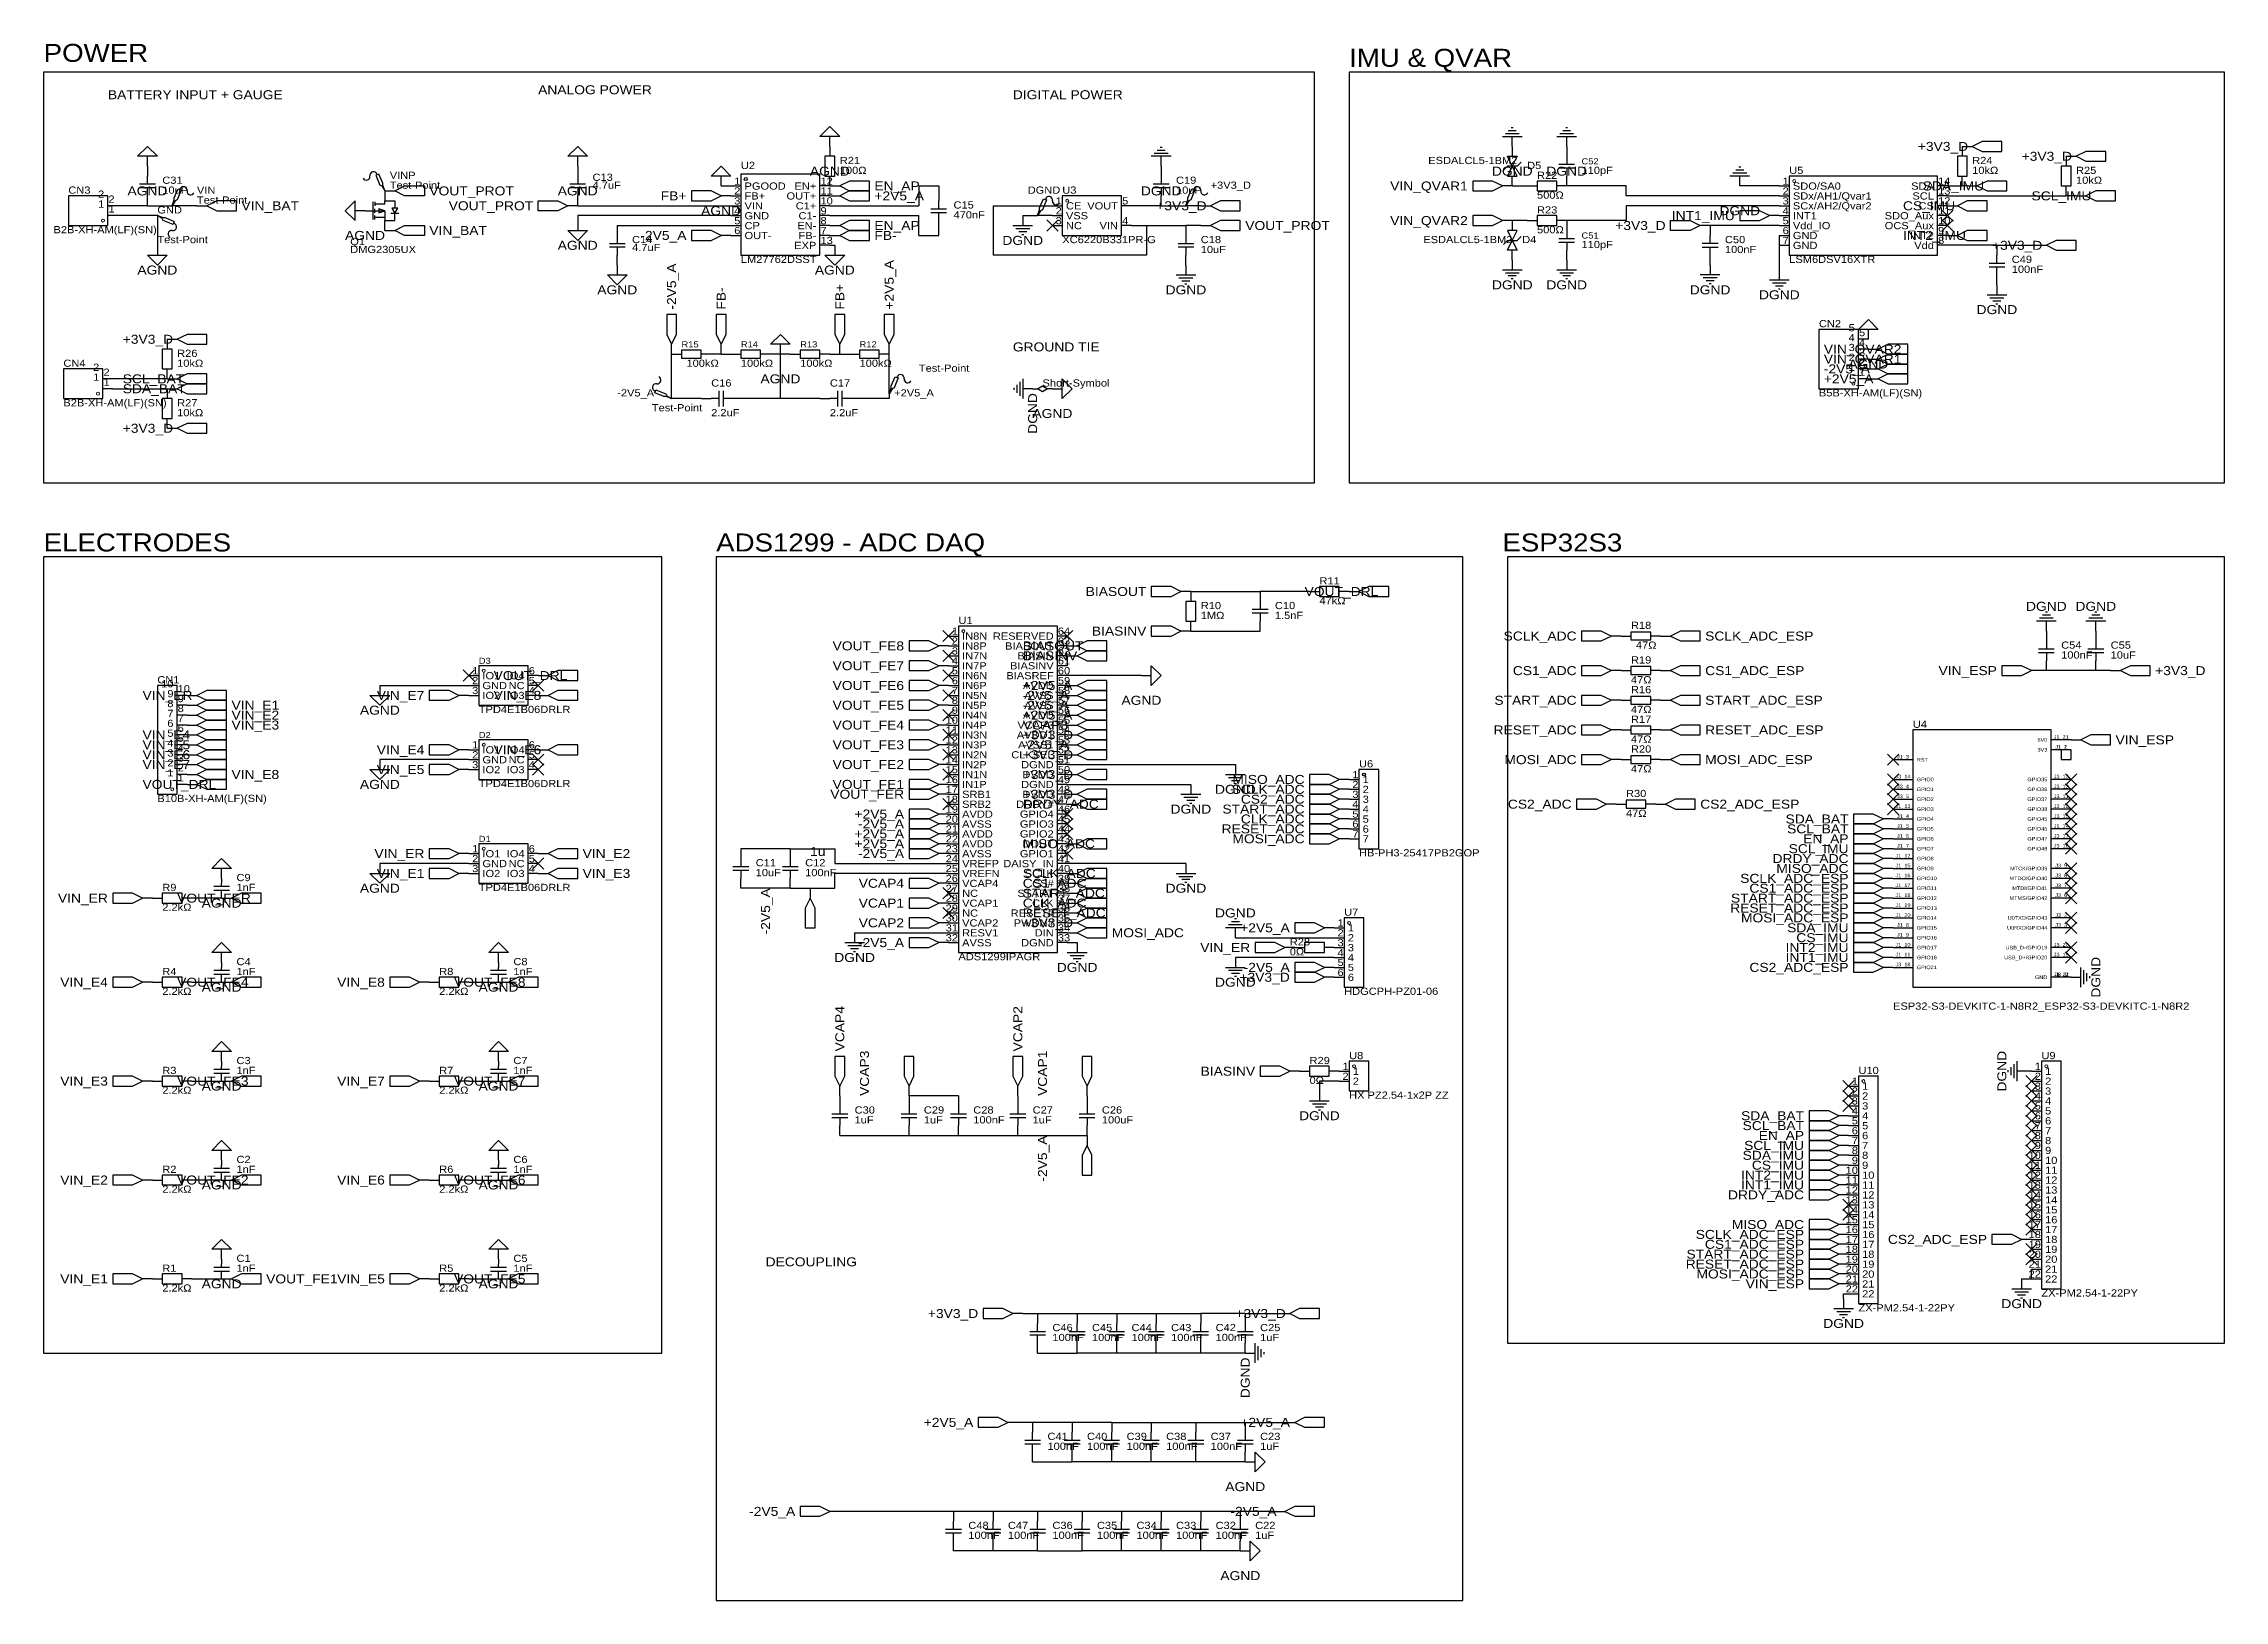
# Model space of a CAD drawing. Header units: millimetres. Extents: x 23 to 583, y 13 to 412.
import ezdxf
from ezdxf.enums import TextEntityAlignment as Align

# ---------------------------------------------------------------- set-up
doc = ezdxf.new("R2010")
doc.units = ezdxf.units.MM
doc.header["$MEASUREMENT"] = 0
doc.styles.get("Standard").update_dxf_attribs({"font": 'arial.ttf'})

msp = doc.modelspace()

# ---------------------------------------------------------------- texts
at = {"color": 1, "true_color": 0x000000, "width": 1.1}
for s, height, p in [('POWER', 4.623, (22.86, 406.4)), ('IMU & QVAR', 4.623, (358.14, 405.13)), ('BATTERY INPUT + GAUGE', 2.3114, (39.37, 397.51)), ('ANALOG POWER', 2.3114, (149.86, 398.78)), ('DIGITAL POWER', 2.3114, (271.78, 397.51)), ('PGOOD', 1.849, (202.87, 374.42)), ('12', 1.849, (222.38, 375.69)), ('11', 1.849, (222.38, 373.15)), ('SDO/SA0', 1.849, (472.11, 374.42)), ('14', 1.849, (509.4, 375.69)), ('13', 1.849, (509.4, 373.15)), ('2', 1.85, (39.5, 371.07)), ('1', 1.85, (39.5, 368.53)), ('VIN', 1.849, (202.87, 369.34)), ('FB+', 1.849, (202.87, 371.88)), ('9', 1.85, (222.38, 368.07)), ('10', 1.849, (222.38, 370.61)), ('CE', 1.849, (285.42, 369.34)), ('5', 1.85, (299.85, 370.61)), ('SDx/AH1/Qvar1', 1.8491, (472.11, 371.88)), ('SCx/AH2/Qvar2', 1.8491, (472.11, 369.34)), ('12', 1.849, (509.4, 370.61)), ('11', 1.849, (509.4, 368.07)), ('OUT-', 1.849, (202.87, 361.72)), ('GND', 1.849, (202.87, 366.8)), ('CP', 1.849, (202.87, 364.26)), ('8', 1.85, (222.38, 365.53)), ('7', 1.85, (222.38, 362.99)), ('VSS', 1.849, (285.42, 366.8)), ('NC', 1.849, (285.42, 364.26)), ('4', 1.85, (299.85, 365.53)), ('Vdd_IO', 1.849, (472.11, 364.26)), ('GND', 1.849, (472.11, 361.72)), ('INT1', 1.849, (472.11, 366.8)), ('9', 1.85, (509.4, 362.99)), ('10', 1.849, (509.4, 365.53)), ('13', 1.849, (222.38, 360.45)), ('GND', 1.849, (472.11, 359.18)), ('8', 1.85, (509.4, 360.45)), ('4', 1.85, (489.08, 334.24)), ('5', 1.85, (489.08, 336.78)), ('GROUND TIE', 2.311, (271.78, 332.74)), ('3', 1.85, (489.08, 331.7)), ('2', 1.85, (489.08, 329.16)), ('2', 1.85, (38.23, 326.62)), ('1', 1.85, (38.23, 324.08)), ('1', 1.85, (489.08, 326.62)), ('ELECTRODES', 4.623, (22.86, 280.67)), ('ADS1299 - ADC DAQ', 4.6228, (195.58, 280.67)), ('ESP32S3', 4.623, (397.51, 280.67)), ('IN8N', 1.849, (258.75, 258.85)), ('IN8P', 1.849, (258.75, 256.31)), ('64', 1.849, (283.34, 260.12)), ('63', 1.849, (283.34, 257.58)), ('6', 1.85, (147.45, 249.96)), ('IN7N', 1.849, (258.75, 253.77)), ('IN7P', 1.849, (258.75, 251.23)), ('62', 1.849, (283.34, 255.04)), ('61', 1.849, (283.34, 252.5)), ('60', 1.849, (283.34, 249.96)), ('10', 1.849, (57.28, 245.34)), ('GND', 1.849, (135.56, 246.15)), ('IO1', 1.849, (135.56, 248.69)), ('4', 1.85, (147.45, 244.88)), ('5', 1.85, (147.45, 247.42)), ('IN6N', 1.849, (258.75, 248.69)), ('IN6P', 1.849, (258.75, 246.15)), ('59', 1.849, (283.34, 247.42)), ('58', 1.849, (283.34, 244.88)), ('8', 1.85, (57.28, 240.26)), ('9', 1.85, (57.28, 242.8)), ('IO2', 1.849, (135.56, 243.61)), ('IN5N', 1.849, (258.75, 243.61)), ('IN5P', 1.849, (258.75, 241.07)), ('IN4N', 1.849, (258.75, 238.53)), ('57', 1.849, (283.34, 242.34)), ('56', 1.849, (283.34, 239.8)), ('7', 1.85, (57.28, 237.72)), ('6', 1.85, (57.28, 235.18)), ('IN4P', 1.849, (258.75, 235.99)), ('IN3N', 1.849, (258.75, 233.45)), ('55', 1.849, (283.34, 237.26)), ('54', 1.849, (283.34, 234.72)), ('4', 1.85, (57.28, 230.1)), ('5', 1.85, (57.28, 232.64)), ('3', 1.85, (57.28, 227.56)), ('IO1', 1.849, (135.56, 229.64)), ('5', 1.85, (147.45, 228.37)), ('6', 1.85, (147.45, 230.91)), ('IN3P', 1.849, (258.75, 230.91)), ('IN2N', 1.849, (258.75, 228.37)), ('53', 1.849, (283.34, 232.18)), ('52', 1.849, (283.34, 229.64)), ('2', 1.85, (57.28, 225.02)), ('1', 1.85, (57.28, 222.48)), ('GND', 1.849, (135.56, 227.1)), ('IO2', 1.849, (135.56, 224.56)), ('4', 1.85, (147.45, 225.83)), ('IN2P', 1.849, (258.75, 225.83)), ('IN1N', 1.849, (258.75, 223.29)), ('49', 1.849, (283.34, 222.02)), ('51', 1.849, (283.34, 227.1)), ('50', 1.849, (283.34, 224.56)), ('1', 1.85, (361.62, 222.02)), ('SRB1', 1.849, (258.75, 218.21)), ('IN1P', 1.849, (258.75, 220.75)), ('48', 1.849, (283.34, 219.48)), ('47', 1.849, (283.34, 216.94)), ('3', 1.85, (361.62, 216.94)), ('2', 1.85, (361.62, 219.48)), ('AVDD', 1.849, (258.75, 213.13)), ('AVSS', 1.849, (258.75, 210.59)), ('SRB2', 1.849, (258.75, 215.67)), ('46', 1.849, (283.34, 214.4)), ('45', 1.849, (283.34, 211.86)), ('4', 1.85, (361.62, 214.4)), ('5', 1.85, (361.62, 211.86)), ('AVDD', 1.849, (258.75, 208.05)), ('AVDD', 1.849, (258.75, 205.51)), ('44', 1.849, (283.34, 209.32)), ('43', 1.849, (283.34, 206.78)), ('6', 1.85, (361.62, 209.32)), ('7', 1.85, (361.62, 206.78)), ('GND', 1.849, (135.56, 200.43)), ('IO1', 1.849, (135.56, 202.97)), ('5', 1.85, (147.45, 201.7)), ('6', 1.85, (147.45, 204.24)), ('AVSS', 1.849, (258.75, 202.97)), ('VREFP', 1.849, (258.75, 200.43)), ('42', 1.849, (283.34, 204.24)), ('41', 1.849, (283.34, 201.7)), ('IO2', 1.849, (135.56, 197.89)), ('4', 1.85, (147.45, 199.16)), ('VREFN', 1.849, (258.75, 197.89)), ('VCAP4', 1.849, (258.75, 195.35)), ('40', 1.849, (283.34, 199.16)), ('39', 1.849, (283.34, 196.62)), ('38', 1.849, (283.34, 194.08)), ('VCAP1', 1.849, (258.75, 190.27)), ('NC', 1.849, (258.75, 192.81)), ('37', 1.849, (283.34, 191.54)), ('36', 1.849, (283.34, 189)), ('VCAP2', 1.849, (258.75, 185.19)), ('NC', 1.849, (258.75, 187.73)), ('RESV1', 1.849, (258.75, 182.65)), ('35', 1.849, (283.34, 186.46)), ('34', 1.849, (283.34, 183.92)), ('1', 1.85, (357.81, 183.92)), ('AVSS', 1.849, (258.75, 180.11)), ('33', 1.849, (283.34, 181.38)), ('3', 1.85, (357.81, 178.84)), ('2', 1.85, (357.81, 181.38)), ('4', 1.85, (357.81, 176.3)), ('5', 1.85, (357.81, 173.76)), ('6', 1.85, (357.81, 171.22)), ('2', 1.85, (359.08, 144.55)), ('1', 1.85, (359.08, 147.09)), ('1', 1.85, (489.89, 143.28)), ('2', 1.85, (536.88, 144.55)), ('1', 1.85, (536.88, 147.09)), ('3', 1.85, (489.89, 138.2)), ('2', 1.85, (489.89, 140.74)), ('4', 1.85, (536.88, 139.47)), ('3', 1.85, (536.88, 142.01)), ('4', 1.85, (489.89, 135.66)), ('5', 1.85, (489.89, 133.12)), ('5', 1.85, (536.88, 136.93)), ('6', 1.85, (536.88, 134.39)), ('6', 1.85, (489.89, 130.58)), ('7', 1.85, (489.89, 128.04)), ('8', 1.85, (536.88, 129.31)), ('9', 1.85, (536.88, 126.77)), ('7', 1.85, (536.88, 131.85)), ('8', 1.85, (489.89, 125.5)), ('9', 1.85, (489.89, 122.96)), ('10', 1.849, (536.88, 124.23)), ('11', 1.849, (536.88, 121.69)), ('10', 1.849, (489.89, 120.42)), ('11', 1.849, (489.89, 117.88)), ('12', 1.849, (489.89, 115.34)), ('12', 1.849, (536.88, 119.15)), ('13', 1.849, (536.88, 116.61)), ('13', 1.849, (489.89, 112.8)), ('14', 1.849, (489.89, 110.26)), ('14', 1.849, (536.88, 114.07)), ('15', 1.849, (536.88, 111.53)), ('15', 1.849, (489.89, 107.72)), ('16', 1.849, (489.89, 105.18)), ('16', 1.849, (536.88, 108.99)), ('17', 1.849, (536.88, 106.45)), ('DECOUPLING', 2.311, (208.28, 97.79)), ('17', 1.849, (489.89, 102.64)), ('18', 1.849, (489.89, 100.1)), ('20', 1.849, (536.88, 98.83)), ('18', 1.849, (536.88, 103.91)), ('19', 1.849, (536.88, 101.37)), ('20', 1.849, (489.89, 95.02)), ('19', 1.849, (489.89, 97.56)), ('21', 1.849, (536.88, 96.29)), ('22', 1.849, (536.88, 93.75)), ('21', 1.849, (489.89, 92.48)), ('22', 1.849, (489.89, 89.94))]:
    msp.add_text(s, height=height, dxfattribs=at).set_placement(p, align=Align.BOTTOM_LEFT)
at = {"color": 1, "true_color": 0x000080, "width": 1.1}
for s, height, p in [('+3V3_D', 2.311, (504.19, 386.08)), ('+3V3_D', 2.311, (504.19, 386.08)), ('+3V3_D', 2.311, (530.86, 383.54)), ('+3V3_D', 2.311, (530.86, 383.54)), ('VOUT_PROT', 2.311, (121.92, 374.65)), ('VOUT_PROT', 2.311, (121.92, 374.65)), ('EN_AP', 2.311, (236.22, 375.92)), ('EN_AP', 2.311, (236.22, 375.92)), ('SDA_IMU', 2.311, (505.46, 375.92)), ('SDA_IMU', 2.311, (505.46, 375.92)), ('VIN_BAT', 2.311, (73.66, 370.84)), ('VIN_BAT', 2.311, (73.66, 370.84)), ('+2V5_A', 2.311, (236.22, 373.38)), ('+2V5_A', 2.311, (236.22, 373.38)), ('+3V3_D', 2.311, (308.61, 370.84)), ('+3V3_D', 2.311, (308.61, 370.84)), ('CS_IMU', 2.311, (500.38, 370.84)), ('CS_IMU', 2.311, (500.38, 370.84)), ('SCL_IMU', 2.311, (533.4, 373.38)), ('SCL_IMU', 2.311, (533.4, 373.38)), ('VIN_BAT', 2.311, (121.92, 364.49)), ('VIN_BAT', 2.311, (121.92, 364.49)), ('EN_AP', 2.311, (236.22, 365.76)), ('EN_AP', 2.311, (236.22, 365.76)), ('FB-', 2.311, (236.22, 363.22)), ('FB-', 2.311, (236.22, 363.22)), ('VOUT_PROT', 2.311, (331.47, 365.76)), ('VOUT_PROT', 2.311, (331.47, 365.76)), ('INT2_IMU', 2.311, (500.38, 363.22)), ('INT2_IMU', 2.311, (500.38, 363.22)), ('+3V3_D', 2.311, (523.24, 360.68)), ('+3V3_D', 2.311, (523.24, 360.68)), ('+3V3_D', 2.311, (43.18, 336.55)), ('+3V3_D', 2.311, (43.18, 336.55)), ('VIN_QVAR2', 2.311, (480.06, 334.01)), ('VIN_QVAR2', 2.311, (480.06, 334.01)), ('VIN_QVAR1', 2.311, (480.06, 331.47)), ('VIN_QVAR1', 2.311, (480.06, 331.47)), ('SCL_BAT', 2.311, (43.18, 326.39)), ('SCL_BAT', 2.311, (43.18, 326.39)), ('SDA_BAT', 2.311, (43.18, 323.85)), ('SDA_BAT', 2.311, (43.18, 323.85)), ('-2V5_A', 2.311, (480.06, 328.93)), ('-2V5_A', 2.311, (480.06, 328.93)), ('+2V5_A', 2.311, (480.06, 326.39)), ('+2V5_A', 2.311, (480.06, 326.39)), ('+3V3_D', 2.311, (43.18, 313.69)), ('+3V3_D', 2.311, (43.18, 313.69)), ('VOUT_DRL', 2.311, (346.71, 271.78)), ('VOUT_DRL', 2.311, (346.71, 271.78)), ('BIASOUT', 2.311, (274.32, 257.81)), ('BIASOUT', 2.311, (274.32, 257.81)), ('SCLK_ADC_ESP', 2.3114, (449.58, 260.35)), ('SCLK_ADC_ESP', 2.3114, (449.58, 260.35)), ('BIASINV', 2.311, (274.32, 255.27)), ('BIASINV', 2.311, (274.32, 255.27)), ('CS1_ADC_ESP', 2.3114, (449.58, 251.46)), ('CS1_ADC_ESP', 2.3114, (449.58, 251.46)), ('+3V3_D', 2.311, (565.15, 251.46)), ('+3V3_D', 2.311, (565.15, 251.46)), ('VOUT_DRL', 2.311, (138.43, 250.19)), ('VOUT_DRL', 2.311, (138.43, 250.19)), ('+2V5_A', 2.311, (274.32, 247.65)), ('+2V5_A', 2.311, (274.32, 247.65)), ('VIN_ER', 2.311, (48.26, 245.11)), ('VIN_ER', 2.311, (48.26, 245.11)), ('VIN_E1', 2.311, (71.12, 242.57)), ('VIN_E1', 2.311, (71.12, 242.57)), ('VIN_E2', 2.311, (71.12, 240.03)), ('VIN_E2', 2.311, (71.12, 240.03)), ('VIN_E8', 2.311, (138.43, 245.11)), ('VIN_E8', 2.311, (138.43, 245.11)), ('-2V5_A', 2.311, (274.32, 245.11)), ('-2V5_A', 2.311, (274.32, 245.11)), ('-2V5_A', 2.311, (274.32, 242.57)), ('-2V5_A', 2.311, (274.32, 242.57)), ('+2V5_A', 2.311, (274.32, 240.03)), ('+2V5_A', 2.311, (274.32, 240.03)), ('START_ADC_ESP', 2.3114, (449.58, 243.84)), ('START_ADC_ESP', 2.3114, (449.58, 243.84)), ('VIN_E4', 2.311, (48.26, 234.95)), ('VIN_E4', 2.311, (48.26, 234.95)), ('VIN_E3', 2.311, (71.12, 237.49)), ('VIN_E3', 2.311, (71.12, 237.49)), ('VCAP3', 2.311, (274.32, 237.49)), ('VCAP3', 2.311, (274.32, 237.49)), ('+3V3_D', 2.311, (274.32, 234.95)), ('+3V3_D', 2.311, (274.32, 234.95)), ('RESET_ADC_ESP', 2.3114, (449.58, 236.22)), ('RESET_ADC_ESP', 2.3114, (449.58, 236.22)), ('VIN_E5', 2.311, (48.26, 232.41)), ('VIN_E5', 2.311, (48.26, 232.41)), ('VIN_E6', 2.311, (48.26, 229.87)), ('VIN_E6', 2.311, (48.26, 229.87)), ('VIN_E6', 2.311, (138.43, 231.14)), ('VIN_E6', 2.311, (138.43, 231.14)), ('-2V5_A', 2.311, (274.32, 232.41)), ('-2V5_A', 2.311, (274.32, 232.41)), ('+3V3_D', 2.311, (274.32, 229.87)), ('+3V3_D', 2.311, (274.32, 229.87)), ('MOSI_ADC_ESP', 2.3114, (449.58, 228.6)), ('MOSI_ADC_ESP', 2.3114, (449.58, 228.6)), ('VIN_ESP', 2.311, (554.99, 233.68)), ('VIN_ESP', 2.311, (554.99, 233.68)), ('VIN_E7', 2.311, (48.26, 227.33)), ('VIN_E7', 2.311, (48.26, 227.33)), ('VIN_E8', 2.311, (71.12, 224.79)), ('VIN_E8', 2.311, (71.12, 224.79)), ('+3V3_D', 2.311, (274.32, 224.79)), ('+3V3_D', 2.311, (274.32, 224.79)), ('VOUT_DRL', 2.311, (48.26, 222.25)), ('VOUT_DRL', 2.311, (48.26, 222.25)), ('+3V3_D', 2.311, (274.32, 219.71)), ('+3V3_D', 2.311, (274.32, 219.71)), ('DRDY_ADC', 2.311, (274.32, 217.17)), ('DRDY_ADC', 2.311, (274.32, 217.17)), ('CS2_ADC_ESP', 2.3114, (448.31, 217.17)), ('CS2_ADC_ESP', 2.3114, (448.31, 217.17)), ('MISO_ADC', 2.311, (274.32, 207.01)), ('MISO_ADC', 2.311, (274.32, 207.01)), ('VIN_E2', 2.311, (161.29, 204.47)), ('VIN_E2', 2.311, (161.29, 204.47)), ('VIN_E3', 2.311, (161.29, 199.39)), ('VIN_E3', 2.311, (161.29, 199.39)), ('SCLK_ADC', 2.311, (274.32, 199.39)), ('SCLK_ADC', 2.311, (274.32, 199.39)), ('CS1_ADC', 2.311, (274.32, 196.85)), ('CS1_ADC', 2.311, (274.32, 196.85)), ('VOUT_FER', 2.311, (57.15, 193.04)), ('VOUT_FER', 2.311, (57.15, 193.04)), ('START_ADC', 2.311, (274.32, 194.31)), ('START_ADC', 2.311, (274.32, 194.31)), ('CLK_ADC', 2.311, (274.32, 191.77)), ('CLK_ADC', 2.311, (274.32, 191.77)), ('+3V3_D', 2.311, (274.32, 186.69)), ('+3V3_D', 2.311, (274.32, 186.69)), ('RESET_ADC', 2.311, (274.32, 189.23)), ('RESET_ADC', 2.311, (274.32, 189.23)), ('MOSI_ADC', 2.311, (297.18, 184.15)), ('MOSI_ADC', 2.311, (297.18, 184.15)), ('VOUT_FE4', 2.311, (57.15, 171.45)), ('VOUT_FE4', 2.311, (57.15, 171.45)), ('VOUT_FE8', 2.311, (128.27, 171.45)), ('VOUT_FE8', 2.311, (128.27, 171.45)), ('VOUT_FE3', 2.311, (57.15, 146.05)), ('VOUT_FE3', 2.311, (57.15, 146.05)), ('VOUT_FE7', 2.311, (128.27, 146.05)), ('VOUT_FE7', 2.311, (128.27, 146.05)), ('VOUT_FE2', 2.311, (57.15, 120.65)), ('VOUT_FE2', 2.311, (57.15, 120.65)), ('VOUT_FE6', 2.311, (128.27, 120.65)), ('VOUT_FE6', 2.311, (128.27, 120.65)), ('VOUT_FE1', 2.311, (80.01, 95.25)), ('VOUT_FE1', 2.311, (80.01, 95.25)), ('VOUT_FE5', 2.311, (128.27, 95.25)), ('VOUT_FE5', 2.311, (128.27, 95.25)), ('+3V3_D', 2.311, (328.93, 86.36)), ('+3V3_D', 2.311, (328.93, 86.36)), ('+2V5_A', 2.311, (330.2, 58.42)), ('+2V5_A', 2.311, (330.2, 58.42)), ('-2V5_A', 2.311, (327.66, 35.56)), ('-2V5_A', 2.311, (327.66, 35.56))]:
    msp.add_text(s, height=height, dxfattribs=at).set_placement(p, align=Align.MIDDLE_LEFT)
for s, height, p in [('U2', 1.849, (201.93, 379.73)), ('100Ω', 1.849, (227.33, 378.46)), ('R21', 1.849, (227.33, 381)), ('ESDALCL5-1BM2', 1.8491, (378.46, 381)), ('D5', 1.849, (403.86, 379.73)), ('C52', 1.56, (417.83, 381)), ('110pF', 1.849, (417.83, 378.46)), ('U5', 1.849, (471.17, 378.46)), ('10kΩ', 1.849, (518.16, 378.46)), ('R24', 1.849, (518.16, 381)), ('R25', 1.849, (544.83, 378.46)), ('CN3', 1.849, (29.21, 373.38)), ('C31', 1.849, (53.34, 375.92)), ('10uF', 1.849, (53.34, 373.38)), ('VIN', 1.849, (62.23, 373.38)), ('VINP', 1.849, (111.76, 377.19)), ('Test-Point', 1.849, (111.76, 374.65)), ('4.7uF', 1.849, (163.83, 374.65)), ('C13', 1.849, (163.83, 376.68)), ('DGND', 1.849, (275.59, 373.38)), ('U3', 1.849, (284.48, 373.38)), ('C19', 1.849, (313.69, 375.92)), ('10uF', 1.849, (313.69, 373.38)), ('+3V3_D', 1.849, (322.58, 374.65)), ('R22', 1.849, (406.4, 377.19)), ('10kΩ', 1.849, (544.83, 375.92)), ('GND', 1.849, (52.07, 368.3)), ('Test-Point', 1.849, (62.23, 370.84)), ('C15', 1.849, (256.54, 369.57)), ('500Ω', 1.849, (406.4, 372.11)), ('R23', 1.849, (406.4, 368.3)), ('B2B-XH-AM(LF)(SN)', 1.8491, (25.4, 363.22)), ('470nF', 1.849, (256.54, 367.03)), ('500Ω', 1.849, (406.4, 363.22)), ('Test-Point', 1.849, (52.07, 360.68)), ('Q1', 1.849, (101.6, 360.17)), ('DMG2305UX', 1.849, (101.6, 358.14)), ('4.7uF', 1.849, (173.99, 358.65)), ('C14', 1.849, (173.99, 360.68)), ('XC6220B331PR-G', 1.8491, (284.48, 360.68)), ('C18', 1.849, (320.04, 360.68)), ('10uF', 1.849, (320.04, 358.14)), ('ESDALCL5-1BM2', 1.8491, (377.19, 360.68)), ('D4', 1.849, (402.59, 360.68)), ('C51', 1.56, (417.83, 361.95)), ('110pF', 1.849, (417.83, 359.41)), ('C50', 1.849, (454.66, 360.68)), ('100nF', 1.849, (454.66, 358.14)), ('LM27762DSST', 1.8491, (201.93, 355.6)), ('LSM6DSV16XTR', 1.8491, (471.17, 355.6)), ('C49', 1.849, (528.32, 355.6)), ('100nF', 1.849, (528.32, 353.06)), ('R13', 1.56, (217.17, 334.01)), ('R12', 1.56, (232.41, 334.01)), ('CN2', 1.849, (478.79, 339.09)), ('CN4', 1.849, (27.94, 328.93)), ('10kΩ', 1.849, (57.15, 328.93)), ('R26', 1.849, (57.15, 331.47)), ('R15', 1.56, (186.69, 334.01)), ('100kΩ', 1.849, (187.96, 328.93)), ('R14', 1.56, (201.93, 334.01)), ('100kΩ', 1.849, (201.93, 328.93)), ('100kΩ', 1.849, (217.17, 328.93)), ('100kΩ', 1.849, (232.41, 328.93)), ('C16', 1.849, (194.31, 323.85)), ('C17', 1.849, (224.79, 323.85)), ('Test-Point', 1.849, (247.65, 327.66)), ('Short-Symbol', 1.8491, (279.4, 323.85)), ('B2B-XH-AM(LF)(SN)', 1.8491, (27.94, 318.77)), ('R27', 1.849, (57.15, 318.77)), ('-2V5_A', 1.849, (170.18, 321.31)), ('Test-Point', 1.849, (179.07, 317.5)), ('+2V5_A', 1.849, (241.3, 321.31)), ('B5B-XH-AM(LF)(SN)', 1.8491, (478.79, 321.31)), ('10kΩ', 1.849, (57.15, 316.23)), ('2.2uF', 1.849, (194.31, 316.23)), ('2.2uF', 1.849, (224.79, 316.23)), ('R11', 1.849, (350.52, 273.05)), ('R10', 1.849, (320.04, 266.7)), ('C10', 1.849, (339.09, 266.7)), ('47kΩ', 1.849, (350.52, 267.97)), ('U1', 1.849, (257.81, 262.89)), ('1MΩ', 1.849, (320.04, 264.16)), ('1.5nF', 1.849, (339.09, 264.16)), ('R18', 1.849, (430.53, 261.62)), ('47Ω', 1.849, (431.8, 256.54)), ('C54', 1.849, (541.02, 256.54)), ('C55', 1.849, (553.72, 256.54)), ('D3', 1.56, (134.62, 252.73)), ('R19', 1.849, (430.53, 252.73)), ('100nF', 1.849, (541.02, 254)), ('10uF', 1.849, (553.72, 254)), ('CN1', 1.849, (52.07, 247.65)), ('47Ω', 1.849, (430.53, 247.65)), ('R16', 1.849, (430.53, 245.11)), ('TPD4E1B06DRLR', 1.8491, (134.62, 240.03)), ('47Ω', 1.849, (430.53, 240.03)), ('D2', 1.56, (134.62, 233.68)), ('R17', 1.849, (430.53, 237.49)), ('U4', 1.849, (502.92, 236.22)), ('47Ω', 1.849, (430.53, 232.41)), ('R20', 1.849, (430.53, 229.87)), ('U6', 1.849, (360.68, 226.06)), ('47Ω', 1.849, (430.53, 224.79)), ('B10B-XH-AM(LF)(SN)', 1.8491, (52.07, 217.17)), ('TPD4E1B06DRLR', 1.8491, (134.62, 220.98)), ('R30', 1.849, (429.26, 218.44)), ('47Ω', 1.849, (429.26, 213.36)), ('D1', 1.56, (134.62, 207.01)), ('C11', 1.849, (205.74, 200.66)), ('C12', 1.849, (218.44, 200.66)), ('HB-PH3-25417PB2GOP', 1.8491, (360.68, 203.2)), ('R9', 1.849, (53.34, 194.31)), ('C9', 1.849, (72.39, 196.85)), ('1nF', 1.849, (72.39, 194.31)), ('TPD4E1B06DRLR', 1.8491, (134.62, 194.31)), ('10uF', 1.849, (205.74, 198.12)), ('100nF', 1.849, (218.44, 198.12)), ('2.2kΩ', 1.849, (53.34, 189.23)), ('U7', 1.849, (356.87, 187.96)), ('0Ω', 1.849, (342.9, 177.8)), ('R28', 1.849, (342.9, 180.34)), ('R4', 1.849, (53.34, 172.72)), ('C4', 1.849, (72.39, 175.26)), ('1nF', 1.849, (72.39, 172.72)), ('R8', 1.849, (124.46, 172.72)), ('C8', 1.849, (143.51, 175.26)), ('1nF', 1.849, (143.51, 172.72)), ('ADS1299IPAGR', 1.8491, (257.81, 176.53)), ('2.2kΩ', 1.849, (53.34, 167.64)), ('2.2kΩ', 1.849, (124.46, 167.64)), ('HDGCPH-PZ01-06', 1.8491, (356.87, 167.64)), ('ESP32-S3-DEVKITC-1-N8R2_ESP32-S3-DEVKITC-1-N8R2', 1.8491, (497.84, 163.83)), ('C3', 1.849, (72.39, 149.86)), ('C7', 1.849, (143.51, 149.86)), ('R29', 1.849, (347.98, 149.86)), ('U8', 1.849, (358.14, 151.13)), ('U9', 1.849, (535.94, 151.13)), ('R3', 1.849, (53.34, 147.32)), ('1nF', 1.849, (72.39, 147.32)), ('R7', 1.849, (124.46, 147.32)), ('1nF', 1.849, (143.51, 147.32)), ('0Ω', 1.849, (347.98, 144.78)), ('U10', 1.849, (488.95, 147.32)), ('2.2kΩ', 1.849, (53.34, 142.24)), ('2.2kΩ', 1.849, (124.46, 142.24)), ('HX PZ2.54-1x2P ZZ', 1.8491, (358.14, 140.97)), ('C30', 1.849, (231.14, 137.16)), ('1uF', 1.849, (231.14, 134.62)), ('C29', 1.849, (248.92, 137.16)), ('1uF', 1.849, (248.92, 134.62)), ('C28', 1.849, (261.62, 137.16)), ('100nF', 1.849, (261.62, 134.62)), ('C27', 1.849, (276.86, 137.16)), ('1uF', 1.849, (276.86, 134.62)), ('C26', 1.849, (294.64, 137.16)), ('100uF', 1.849, (294.64, 134.62)), ('R2', 1.849, (53.34, 121.92)), ('C2', 1.849, (72.39, 124.46)), ('1nF', 1.849, (72.39, 121.92)), ('R6', 1.849, (124.46, 121.92)), ('C6', 1.849, (143.51, 124.46)), ('1nF', 1.849, (143.51, 121.92)), ('2.2kΩ', 1.849, (53.34, 116.84)), ('2.2kΩ', 1.849, (124.46, 116.84)), ('C1', 1.849, (72.39, 99.06)), ('C5', 1.849, (143.51, 99.06)), ('R1', 1.849, (53.34, 96.52)), ('1nF', 1.849, (72.39, 96.52)), ('R5', 1.849, (124.46, 96.52)), ('1nF', 1.849, (143.51, 96.52)), ('2.2kΩ', 1.849, (53.34, 91.44)), ('2.2kΩ', 1.849, (124.46, 91.44)), ('ZX-PM2.54-1-22PY', 1.8491, (535.94, 90.17)), ('ZX-PM2.54-1-22PY', 1.8491, (488.95, 86.36)), ('C46', 1.849, (281.94, 81.28)), ('100nF', 1.849, (281.94, 78.74)), ('C45', 1.849, (292.1, 81.28)), ('100nF', 1.849, (292.1, 78.74)), ('C44', 1.849, (302.26, 81.28)), ('100nF', 1.849, (302.26, 78.74)), ('C43', 1.849, (312.42, 81.28)), ('100nF', 1.849, (312.42, 78.74)), ('C42', 1.849, (323.85, 81.28)), ('100nF', 1.849, (323.85, 78.74)), ('C25', 1.849, (335.28, 81.28)), ('1uF', 1.849, (335.28, 78.74)), ('C41', 1.849, (280.67, 53.34)), ('100nF', 1.849, (280.67, 50.8)), ('C40', 1.849, (290.83, 53.34)), ('100nF', 1.849, (290.83, 50.8)), ('C39', 1.849, (300.99, 53.34)), ('100nF', 1.849, (300.99, 50.8)), ('C38', 1.849, (311.15, 53.34)), ('100nF', 1.849, (311.15, 50.8)), ('C37', 1.849, (322.58, 53.34)), ('100nF', 1.849, (322.58, 50.8)), ('C23', 1.849, (335.28, 53.34)), ('1uF', 1.849, (335.28, 50.8)), ('C48', 1.849, (260.35, 30.48)), ('100nF', 1.849, (260.35, 27.94)), ('C47', 1.849, (270.51, 30.48)), ('100nF', 1.849, (270.51, 27.94)), ('C36', 1.849, (281.94, 30.48)), ('100nF', 1.849, (281.94, 27.94)), ('C35', 1.849, (293.37, 30.48)), ('100nF', 1.849, (293.37, 27.94)), ('C34', 1.849, (303.53, 30.48)), ('100nF', 1.849, (303.53, 27.94)), ('C33', 1.849, (313.69, 30.48)), ('100nF', 1.849, (313.69, 27.94)), ('C32', 1.849, (323.85, 30.48)), ('100nF', 1.849, (323.85, 27.94)), ('C22', 1.849, (334.01, 30.48)), ('1uF', 1.849, (334.01, 27.94))]:
    msp.add_text(s, height=height, dxfattribs=at).set_placement(p, align=Align.BOTTOM_LEFT)
for s, p in [('AGND', (224.79, 379.73)), ('DGND', (400.05, 379.73)), ('DGND', (400.05, 379.73)), ('DGND', (414.02, 379.73)), ('DGND', (414.02, 379.73)), ('AGND', (49.53, 374.65)), ('AGND', (160.02, 374.65)), ('DGND', (309.88, 374.65)), ('DGND', (309.88, 374.65)), ('AGND', (196.85, 369.57)), ('DGND', (458.47, 369.57)), ('DGND', (458.47, 369.57)), ('AGND', (105.41, 363.22)), ('AGND', (160.02, 360.68)), ('DGND', (274.32, 361.95)), ('DGND', (274.32, 361.95)), ('AGND', (52.07, 354.33)), ('AGND', (226.06, 354.33)), ('AGND', (170.18, 349.25)), ('DGND', (316.23, 349.25)), ('DGND', (316.23, 349.25)), ('DGND', (400.05, 350.52)), ('DGND', (400.05, 350.52)), ('DGND', (414.02, 350.52)), ('DGND', (414.02, 350.52)), ('DGND', (450.85, 349.25)), ('DGND', (450.85, 349.25)), ('DGND', (468.63, 347.98)), ('DGND', (468.63, 347.98)), ('DGND', (524.51, 344.17)), ('DGND', (524.51, 344.17)), ('AGND', (491.49, 330.2)), ('AGND', (212.09, 326.39)), ('AGND', (281.94, 317.5)), ('DGND', (537.21, 267.97)), ('DGND', (537.21, 267.97)), ('DGND', (549.91, 267.97)), ('DGND', (549.91, 267.97)), ('AGND', (109.22, 241.3)), ('AGND', (304.8, 243.84)), ('AGND', (109.22, 222.25)), ('DGND', (328.93, 220.98)), ('DGND', (328.93, 220.98)), ('DGND', (317.5, 215.9)), ('DGND', (317.5, 215.9)), ('AGND', (109.22, 195.58)), ('DGND', (316.23, 195.58)), ('DGND', (316.23, 195.58)), ('AGND', (68.58, 191.77)), ('DGND', (328.93, 189.23)), ('DGND', (328.93, 189.23)), ('DGND', (231.14, 177.8)), ('DGND', (231.14, 177.8)), ('DGND', (288.29, 175.26)), ('DGND', (288.29, 175.26)), ('AGND', (68.58, 170.18)), ('AGND', (139.7, 170.18)), ('DGND', (328.93, 171.45)), ('DGND', (328.93, 171.45)), ('AGND', (68.58, 144.78)), ('AGND', (139.7, 144.78)), ('DGND', (350.52, 137.16)), ('DGND', (350.52, 137.16)), ('AGND', (68.58, 119.38)), ('AGND', (139.7, 119.38)), ('AGND', (68.58, 93.98)), ('AGND', (139.7, 93.98)), ('DGND', (530.86, 88.9)), ('DGND', (530.86, 88.9)), ('DGND', (485.14, 83.82)), ('DGND', (485.14, 83.82)), ('AGND', (331.47, 41.91)), ('AGND', (330.2, 19.05))]:
    msp.add_text(s, height=2.311, dxfattribs=at).set_placement(p, align=Align.MIDDLE_CENTER)
at = {"color": 1, "true_color": 0x000000, "width": 1.1}
for s, height, p in [('2', 1.85, (201.8, 373.15)), ('1', 1.85, (201.8, 375.69)), ('EN+', 1.849, (221.31, 374.42)), ('2', 1.85, (471.04, 373.15)), ('1', 1.85, (471.04, 375.69)), ('SDA', 1.849, (508.33, 374.42)), ('2', 1.85, (38.43, 372.34)), ('1', 1.85, (38.43, 369.8)), ('4', 1.85, (201.8, 368.07)), ('3', 1.85, (201.8, 370.61)), ('OUT+', 1.849, (221.31, 371.88)), ('C1+', 1.849, (221.31, 369.34)), ('2', 1.85, (284.35, 368.07)), ('1', 1.85, (284.35, 370.61)), ('VOUT', 1.849, (298.78, 369.34)), ('4', 1.85, (471.04, 368.07)), ('3', 1.85, (471.04, 370.61)), ('SCL', 1.849, (508.33, 371.88)), ('CS', 1.849, (508.33, 369.34)), ('5', 1.85, (201.8, 365.53)), ('6', 1.85, (201.8, 362.99)), ('EN-', 1.849, (221.31, 364.26)), ('C1-', 1.849, (221.31, 366.8)), ('FB-', 1.849, (221.31, 361.72)), ('3', 1.85, (284.35, 365.53)), ('VIN', 1.849, (298.78, 364.26)), ('5', 1.85, (471.04, 365.53)), ('6', 1.85, (471.04, 362.99)), ('SDO_Aux', 1.849, (508.33, 366.8)), ('OCS_Aux', 1.849, (508.33, 364.26)), ('INT2', 1.849, (508.33, 361.72)), ('EXP', 1.849, (221.31, 359.18)), ('7', 1.85, (471.04, 360.45)), ('Vdd', 1.849, (508.33, 359.18)), ('4', 1.85, (488.01, 335.51)), ('5', 1.85, (488.01, 338.05)), ('3', 1.85, (488.01, 332.97)), ('2', 1.85, (488.01, 330.43)), ('2', 1.85, (37.16, 327.89)), ('1', 1.85, (37.16, 325.35)), ('1', 1.85, (488.01, 327.89)), ('2', 1.85, (257.68, 257.58)), ('1', 1.85, (257.68, 260.12)), ('RESERVED', 1.849, (282.27, 258.85)), ('BIASOUT', 1.849, (282.27, 256.31)), ('1', 1.85, (134.49, 249.96)), ('4', 1.85, (257.68, 252.5)), ('3', 1.85, (257.68, 255.04)), ('5', 1.85, (257.68, 249.96)), ('BIASINV', 1.849, (282.27, 251.23)), ('BIASIN', 1.849, (282.27, 253.77)), ('10', 1.849, (56.21, 246.61)), ('9', 1.85, (56.21, 244.07)), ('3', 1.85, (134.49, 244.88)), ('2', 1.85, (134.49, 247.42)), ('IO4', 1.849, (146.38, 248.69)), ('NC', 1.849, (146.38, 246.15)), ('6', 1.85, (257.68, 247.42)), ('7', 1.85, (257.68, 244.88)), ('BIASREF', 1.849, (282.27, 248.69)), ('AVDD', 1.849, (282.27, 246.15)), ('8', 1.85, (56.21, 241.53)), ('7', 1.85, (56.21, 238.99)), ('IO3', 1.849, (146.38, 243.61)), ('8', 1.85, (257.68, 242.34)), ('9', 1.85, (257.68, 239.8)), ('AVDD', 1.849, (282.27, 238.53)), ('AVSS', 1.849, (282.27, 243.61)), ('AVSS', 1.849, (282.27, 241.07)), ('5', 1.85, (56.21, 233.91)), ('6', 1.85, (56.21, 236.45)), ('10', 1.849, (257.68, 237.26)), ('11', 1.849, (257.68, 234.72)), ('AVDD1', 1.849, (282.27, 233.45)), ('VCAP3', 1.849, (282.27, 235.99)), ('4', 1.85, (56.21, 231.37)), ('3', 1.85, (56.21, 228.83)), ('2', 1.85, (134.49, 228.37)), ('1', 1.85, (134.49, 230.91)), ('IO4', 1.849, (146.38, 229.64)), ('12', 1.849, (257.68, 232.18)), ('13', 1.849, (257.68, 229.64)), ('CLKSEL', 1.849, (282.27, 228.37)), ('AVSS1', 1.849, (282.27, 230.91)), ('2', 1.85, (56.21, 226.29)), ('1', 1.85, (56.21, 223.75)), ('3', 1.85, (134.49, 225.83)), ('IO3', 1.849, (146.38, 224.56)), ('NC', 1.849, (146.38, 227.1)), ('14', 1.849, (257.68, 227.1)), ('15', 1.849, (257.68, 224.56)), ('16', 1.849, (257.68, 222.02)), ('DGND', 1.849, (282.27, 225.83)), ('DVDD', 1.849, (282.27, 223.29)), ('1', 1.85, (360.55, 223.29)), ('17', 1.849, (257.68, 219.48)), ('18', 1.849, (257.68, 216.94)), ('DGND', 1.849, (282.27, 220.75)), ('DVDD', 1.849, (282.27, 218.21)), ('3', 1.85, (360.55, 218.21)), ('2', 1.85, (360.55, 220.75)), ('20', 1.849, (257.68, 211.86)), ('19', 1.849, (257.68, 214.4)), ('DRDY#', 1.849, (282.27, 215.67)), ('GPIO4', 1.849, (282.27, 213.13)), ('GPIO3', 1.849, (282.27, 210.59)), ('4', 1.85, (360.55, 215.67)), ('5', 1.85, (360.55, 213.13)), ('6', 1.85, (360.55, 210.59)), ('21', 1.849, (257.68, 209.32)), ('22', 1.849, (257.68, 206.78)), ('GPIO2', 1.849, (282.27, 208.05)), ('DOUT', 1.849, (282.27, 205.51)), ('7', 1.85, (360.55, 208.05)), ('2', 1.85, (134.49, 201.7)), ('1', 1.85, (134.49, 204.24)), ('IO4', 1.849, (146.38, 202.97)), ('NC', 1.849, (146.38, 200.43)), ('23', 1.849, (257.68, 204.24)), ('24', 1.849, (257.68, 201.7)), ('DAISY_IN', 1.849, (282.27, 200.43)), ('GPIO1', 1.849, (282.27, 202.97)), ('3', 1.85, (134.49, 199.16)), ('IO3', 1.849, (146.38, 197.89)), ('25', 1.849, (257.68, 199.16)), ('26', 1.849, (257.68, 196.62)), ('27', 1.849, (257.68, 194.08)), ('SCLK', 1.849, (282.27, 197.89)), ('CS#', 1.849, (282.27, 195.35)), ('28', 1.849, (257.68, 191.54)), ('29', 1.849, (257.68, 189)), ('START', 1.849, (282.27, 192.81)), ('CLK', 1.849, (282.27, 190.27)), ('30', 1.849, (257.68, 186.46)), ('31', 1.849, (257.68, 183.92)), ('RESET#', 1.849, (282.27, 187.73)), ('PWDN#', 1.849, (282.27, 185.19)), ('DIN', 1.849, (282.27, 182.65)), ('2', 1.85, (356.74, 182.65)), ('1', 1.85, (356.74, 185.19)), ('32', 1.849, (257.68, 181.38)), ('DGND', 1.849, (282.27, 180.11)), ('4', 1.85, (356.74, 177.57)), ('3', 1.85, (356.74, 180.11)), ('5', 1.85, (356.74, 175.03)), ('6', 1.85, (356.74, 172.49)), ('2', 1.85, (358.01, 145.82)), ('1', 1.85, (358.01, 148.36)), ('1', 1.85, (488.82, 144.55)), ('3', 1.85, (535.81, 143.28)), ('2', 1.85, (535.81, 145.82)), ('1', 1.85, (535.81, 148.36)), ('3', 1.85, (488.82, 139.47)), ('2', 1.85, (488.82, 142.01)), ('4', 1.85, (535.81, 140.74)), ('5', 1.85, (535.81, 138.2)), ('4', 1.85, (488.82, 136.93)), ('5', 1.85, (488.82, 134.39)), ('6', 1.85, (535.81, 135.66)), ('7', 1.85, (535.81, 133.12)), ('8', 1.85, (488.82, 126.77)), ('6', 1.85, (488.82, 131.85)), ('7', 1.85, (488.82, 129.31)), ('8', 1.85, (535.81, 130.58)), ('9', 1.85, (535.81, 128.04)), ('10', 1.849, (488.82, 121.69)), ('9', 1.85, (488.82, 124.23)), ('10', 1.849, (535.81, 125.5)), ('11', 1.849, (535.81, 122.96)), ('11', 1.849, (488.82, 119.15)), ('12', 1.849, (488.82, 116.61)), ('12', 1.849, (535.81, 120.42)), ('13', 1.849, (535.81, 117.88)), ('14', 1.849, (535.81, 115.34)), ('13', 1.849, (488.82, 114.07)), ('14', 1.849, (488.82, 111.53)), ('15', 1.849, (535.81, 112.8)), ('16', 1.849, (535.81, 110.26)), ('15', 1.849, (488.82, 108.99)), ('16', 1.849, (488.82, 106.45)), ('17', 1.849, (535.81, 107.72)), ('18', 1.849, (535.81, 105.18)), ('17', 1.849, (488.82, 103.91)), ('18', 1.849, (488.82, 101.37)), ('19', 1.849, (488.82, 98.83)), ('20', 1.849, (535.81, 100.1)), ('19', 1.849, (535.81, 102.64)), ('20', 1.849, (488.82, 96.29)), ('21', 1.849, (488.82, 93.75)), ('21', 1.849, (535.81, 97.56)), ('22', 1.849, (535.81, 95.02)), ('22', 1.849, (488.82, 91.21))]:
    msp.add_text(s, height=height, dxfattribs=at).set_placement(p, align=Align.BOTTOM_RIGHT)
at = {"color": 1, "true_color": 0x000080, "width": 1.1}
for s, height, p in [('VIN_QVAR1', 2.311, (388.62, 375.92)), ('VIN_QVAR1', 2.311, (388.62, 375.92)), ('VOUT_PROT', 2.311, (148.59, 370.84)), ('VOUT_PROT', 2.311, (148.59, 370.84)), ('FB+', 2.311, (187.96, 373.38)), ('FB+', 2.311, (187.96, 373.38)), ('-2V5_A', 2.311, (187.96, 363.22)), ('-2V5_A', 2.311, (187.96, 363.22)), ('VIN_QVAR2', 2.311, (388.62, 367.03)), ('VIN_QVAR2', 2.311, (388.62, 367.03)), ('+3V3_D', 2.311, (439.42, 365.76)), ('+3V3_D', 2.311, (439.42, 365.76)), ('INT1_IMU', 2.311, (457.2, 368.3)), ('INT1_IMU', 2.311, (457.2, 368.3)), ('BIASOUT', 2.311, (306.07, 271.78)), ('BIASOUT', 2.311, (306.07, 271.78)), ('VOUT_FE8', 2.311, (243.84, 257.81)), ('VOUT_FE8', 2.311, (243.84, 257.81)), ('BIASINV', 2.311, (306.07, 261.62)), ('BIASINV', 2.311, (306.07, 261.62)), ('SCLK_ADC', 2.311, (416.56, 260.35)), ('SCLK_ADC', 2.311, (416.56, 260.35)), ('VOUT_FE7', 2.311, (243.84, 252.73)), ('VOUT_FE7', 2.311, (243.84, 252.73)), ('CS1_ADC', 2.311, (416.56, 251.46)), ('CS1_ADC', 2.311, (416.56, 251.46)), ('VIN_ESP', 2.311, (524.51, 251.46)), ('VIN_ESP', 2.311, (524.51, 251.46)), ('VOUT_FE6', 2.311, (243.84, 247.65)), ('VOUT_FE6', 2.311, (243.84, 247.65)), ('VIN_E7', 2.311, (120.65, 245.11)), ('VIN_E7', 2.311, (120.65, 245.11)), ('VOUT_FE5', 2.311, (243.84, 242.57)), ('VOUT_FE5', 2.311, (243.84, 242.57)), ('START_ADC', 2.311, (416.56, 243.84)), ('START_ADC', 2.311, (416.56, 243.84)), ('VOUT_FE4', 2.311, (243.84, 237.49)), ('VOUT_FE4', 2.311, (243.84, 237.49)), ('RESET_ADC', 2.311, (416.56, 236.22)), ('RESET_ADC', 2.311, (416.56, 236.22)), ('VIN_E4', 2.311, (120.65, 231.14)), ('VIN_E4', 2.311, (120.65, 231.14)), ('VOUT_FE3', 2.311, (243.84, 232.41)), ('VOUT_FE3', 2.311, (243.84, 232.41)), ('MOSI_ADC', 2.311, (416.56, 228.6)), ('MOSI_ADC', 2.311, (416.56, 228.6)), ('VIN_E5', 2.311, (120.65, 226.06)), ('VIN_E5', 2.311, (120.65, 226.06)), ('VOUT_FE2', 2.311, (243.84, 227.33)), ('VOUT_FE2', 2.311, (243.84, 227.33)), ('MISO_ADC', 2.311, (346.71, 223.52)), ('MISO_ADC', 2.311, (346.71, 223.52)), ('VOUT_FER', 2.311, (243.84, 219.71)), ('VOUT_FER', 2.311, (243.84, 219.71)), ('VOUT_FE1', 2.311, (243.84, 222.25)), ('VOUT_FE1', 2.311, (243.84, 222.25)), ('SCLK_ADC', 2.311, (346.71, 220.98)), ('SCLK_ADC', 2.311, (346.71, 220.98)), ('CS2_ADC', 2.311, (346.71, 218.44)), ('CS2_ADC', 2.311, (346.71, 218.44)), ('+2V5_A', 2.311, (243.84, 214.63)), ('+2V5_A', 2.311, (243.84, 214.63)), ('-2V5_A', 2.311, (243.84, 212.09)), ('-2V5_A', 2.311, (243.84, 212.09)), ('START_ADC', 2.311, (346.71, 215.9)), ('START_ADC', 2.311, (346.71, 215.9)), ('CLK_ADC', 2.311, (346.71, 213.36)), ('CLK_ADC', 2.311, (346.71, 213.36)), ('CS2_ADC', 2.311, (415.29, 217.17)), ('CS2_ADC', 2.311, (415.29, 217.17)), ('SDA_BAT', 2.311, (486.41, 213.36)), ('SDA_BAT', 2.311, (486.41, 213.36)), ('+2V5_A', 2.311, (243.84, 209.55)), ('+2V5_A', 2.311, (243.84, 209.55)), ('+2V5_A', 2.311, (243.84, 207.01)), ('+2V5_A', 2.311, (243.84, 207.01)), ('RESET_ADC', 2.311, (346.71, 210.82)), ('RESET_ADC', 2.311, (346.71, 210.82)), ('MOSI_ADC', 2.311, (346.71, 208.28)), ('MOSI_ADC', 2.311, (346.71, 208.28)), ('SCL_BAT', 2.311, (486.41, 210.82)), ('SCL_BAT', 2.311, (486.41, 210.82)), ('EN_AP', 2.311, (486.41, 208.28)), ('EN_AP', 2.311, (486.41, 208.28)), ('VIN_ER', 2.311, (120.65, 204.47)), ('VIN_ER', 2.311, (120.65, 204.47)), ('-2V5_A', 2.311, (243.84, 204.47)), ('-2V5_A', 2.311, (243.84, 204.47)), ('DRDY_ADC', 2.311, (486.41, 203.2)), ('DRDY_ADC', 2.311, (486.41, 203.2)), ('MISO_ADC', 2.311, (486.41, 200.66)), ('MISO_ADC', 2.311, (486.41, 200.66)), ('SCL_IMU', 2.311, (486.41, 205.74)), ('SCL_IMU', 2.311, (486.41, 205.74)), ('VIN_E1', 2.311, (120.65, 199.39)), ('VIN_E1', 2.311, (120.65, 199.39)), ('VCAP4', 2.311, (243.84, 196.85)), ('VCAP4', 2.311, (243.84, 196.85)), ('SCLK_ADC_ESP', 2.3114, (486.41, 198.12)), ('SCLK_ADC_ESP', 2.3114, (486.41, 198.12)), ('CS1_ADC_ESP', 2.3114, (486.41, 195.58)), ('CS1_ADC_ESP', 2.3114, (486.41, 195.58)), ('VIN_ER', 2.311, (39.37, 193.04)), ('VIN_ER', 2.311, (39.37, 193.04)), ('VCAP1', 2.311, (243.84, 191.77)), ('VCAP1', 2.311, (243.84, 191.77)), ('RESET_ADC_ESP', 2.3114, (486.41, 190.5)), ('RESET_ADC_ESP', 2.3114, (486.41, 190.5)), ('START_ADC_ESP', 2.3114, (486.41, 193.04)), ('START_ADC_ESP', 2.3114, (486.41, 193.04)), ('VCAP2', 2.311, (243.84, 186.69)), ('VCAP2', 2.311, (243.84, 186.69)), ('+2V5_A', 2.311, (342.9, 185.42)), ('+2V5_A', 2.311, (342.9, 185.42)), ('MOSI_ADC_ESP', 2.3114, (486.41, 187.96)), ('MOSI_ADC_ESP', 2.3114, (486.41, 187.96)), ('SDA_IMU', 2.311, (486.41, 185.42)), ('SDA_IMU', 2.311, (486.41, 185.42)), ('-2V5_A', 2.311, (243.84, 181.61)), ('-2V5_A', 2.311, (243.84, 181.61)), ('VIN_ER', 2.311, (332.74, 180.34)), ('VIN_ER', 2.311, (332.74, 180.34)), ('INT2_IMU', 2.311, (486.41, 180.34)), ('INT2_IMU', 2.311, (486.41, 180.34)), ('CS_IMU', 2.311, (486.41, 182.88)), ('CS_IMU', 2.311, (486.41, 182.88)), ('+3V3_D', 2.311, (342.9, 172.72)), ('+3V3_D', 2.311, (342.9, 172.72)), ('-2V5_A', 2.311, (342.9, 175.26)), ('-2V5_A', 2.311, (342.9, 175.26)), ('CS2_ADC_ESP', 2.3114, (486.41, 175.26)), ('CS2_ADC_ESP', 2.3114, (486.41, 175.26)), ('INT1_IMU', 2.311, (486.41, 177.8)), ('INT1_IMU', 2.311, (486.41, 177.8)), ('VIN_E4', 2.311, (39.37, 171.45)), ('VIN_E4', 2.311, (39.37, 171.45)), ('VIN_E8', 2.311, (110.49, 171.45)), ('VIN_E8', 2.311, (110.49, 171.45)), ('VIN_E3', 2.311, (39.37, 146.05)), ('VIN_E3', 2.311, (39.37, 146.05)), ('VIN_E7', 2.311, (110.49, 146.05)), ('VIN_E7', 2.311, (110.49, 146.05)), ('BIASINV', 2.311, (334.01, 148.59)), ('BIASINV', 2.311, (334.01, 148.59)), ('SDA_BAT', 2.311, (474.98, 137.16)), ('SDA_BAT', 2.311, (474.98, 137.16)), ('SCL_BAT', 2.311, (474.98, 134.62)), ('SCL_BAT', 2.311, (474.98, 134.62)), ('SCL_IMU', 2.311, (474.98, 129.54)), ('SCL_IMU', 2.311, (474.98, 129.54)), ('EN_AP', 2.311, (474.98, 132.08)), ('EN_AP', 2.311, (474.98, 132.08)), ('SDA_IMU', 2.311, (474.98, 127)), ('SDA_IMU', 2.311, (474.98, 127)), ('CS_IMU', 2.311, (474.98, 124.46)), ('CS_IMU', 2.311, (474.98, 124.46)), ('VIN_E2', 2.311, (39.37, 120.65)), ('VIN_E2', 2.311, (39.37, 120.65)), ('VIN_E6', 2.311, (110.49, 120.65)), ('VIN_E6', 2.311, (110.49, 120.65)), ('DRDY_ADC', 2.311, (474.98, 116.84)), ('DRDY_ADC', 2.311, (474.98, 116.84)), ('INT2_IMU', 2.311, (474.98, 121.92)), ('INT2_IMU', 2.311, (474.98, 121.92)), ('INT1_IMU', 2.311, (474.98, 119.38)), ('INT1_IMU', 2.311, (474.98, 119.38)), ('SCLK_ADC_ESP', 2.3114, (474.98, 106.68)), ('SCLK_ADC_ESP', 2.3114, (474.98, 106.68)), ('MISO_ADC', 2.311, (474.98, 109.22)), ('MISO_ADC', 2.311, (474.98, 109.22)), ('CS2_ADC_ESP', 2.3114, (521.97, 105.41)), ('CS2_ADC_ESP', 2.3114, (521.97, 105.41)), ('START_ADC_ESP', 2.3114, (474.98, 101.6)), ('START_ADC_ESP', 2.3114, (474.98, 101.6)), ('CS1_ADC_ESP', 2.3114, (474.98, 104.14)), ('CS1_ADC_ESP', 2.3114, (474.98, 104.14)), ('VIN_E1', 2.311, (39.37, 95.25)), ('VIN_E1', 2.311, (39.37, 95.25)), ('VIN_E5', 2.311, (110.49, 95.25)), ('VIN_E5', 2.311, (110.49, 95.25)), ('RESET_ADC_ESP', 2.3114, (474.98, 99.06)), ('RESET_ADC_ESP', 2.3114, (474.98, 99.06)), ('MOSI_ADC_ESP', 2.3114, (474.98, 96.52)), ('MOSI_ADC_ESP', 2.3114, (474.98, 96.52)), ('VIN_ESP', 2.311, (474.98, 93.98)), ('VIN_ESP', 2.311, (474.98, 93.98)), ('+3V3_D', 2.311, (262.89, 86.36)), ('+3V3_D', 2.311, (262.89, 86.36)), ('+2V5_A', 2.311, (261.62, 58.42)), ('+2V5_A', 2.311, (261.62, 58.42)), ('-2V5_A', 2.311, (215.9, 35.56)), ('-2V5_A', 2.311, (215.9, 35.56))]:
    msp.add_text(s, height=height, dxfattribs=at).set_placement(p, align=Align.MIDDLE_RIGHT)
for s, p in [('-2V5_A', (184.15, 344.17)), ('-2V5_A', (184.15, 344.17)), ('+2V5_A', (240.03, 344.17)), ('+2V5_A', (240.03, 344.17)), ('FB-', (196.85, 344.17)), ('FB-', (196.85, 344.17)), ('FB+', (227.33, 344.17)), ('FB+', (227.33, 344.17)), ('VCAP4', (227.33, 153.67)), ('VCAP4', (227.33, 153.67)), ('VCAP2', (273.05, 153.67)), ('VCAP2', (273.05, 153.67)), ('VCAP3', (233.68, 142.24)), ('VCAP3', (233.68, 142.24)), ('VCAP1', (279.4, 142.24)), ('VCAP1', (279.4, 142.24))]:
    msp.add_text(s, height=2.311, rotation=90, dxfattribs=at).set_placement(p, align=Align.MIDDLE_LEFT)
for p in [(276.86, 317.5), (276.86, 317.5), (549.91, 172.72), (549.91, 172.72), (525.78, 148.59), (525.78, 148.59), (331.47, 69.85), (331.47, 69.85)]:
    msp.add_text('DGND', height=2.311, rotation=90, dxfattribs=at).set_placement(p, align=Align.MIDDLE_CENTER)
at = {"color": 1, "true_color": 0x840000, "width": 1.1}
for s, p in [('J1_3', (500.38, 228.6)), ('J1_21', (541.02, 233.68)), ('J1_2', (541.02, 231.14)), ('J1_1', (541.02, 231.14)), ('J3_14', (500.38, 223.52)), ('J3_13', (541.02, 223.52)), ('J3_4', (500.38, 220.98)), ('J3_5', (500.38, 218.44)), ('J3_12', (541.02, 220.98)), ('J3_11', (541.02, 218.44)), ('J1_13', (500.38, 215.9)), ('J1_4', (500.38, 213.36)), ('J3_10', (541.02, 215.9)), ('J3_15', (541.02, 213.36)), ('J1_5', (500.38, 210.82)), ('J1_6', (500.38, 208.28)), ('J1_14', (541.02, 210.82)), ('J3_17', (541.02, 208.28)), ('J1_12', (500.38, 203.2)), ('J1_15', (500.38, 200.66)), ('J1_7', (500.38, 205.74)), ('J3_16', (541.02, 205.74)), ('J3_9', (541.02, 200.66)), ('J1_16', (500.38, 198.12)), ('J1_17', (500.38, 195.58)), ('J3_8', (541.02, 198.12)), ('J3_7', (541.02, 195.58)), ('J1_18', (500.38, 193.04)), ('J1_19', (500.38, 190.5)), ('J3_6', (541.02, 193.04)), ('J1_20', (500.38, 187.96)), ('J1_8', (500.38, 185.42)), ('J3_2', (541.02, 187.96)), ('J3_3', (541.02, 185.42)), ('J1_10', (500.38, 180.34)), ('J1_9', (500.38, 182.88)), ('J3_20', (541.02, 180.34)), ('J1_11', (500.38, 177.8)), ('J3_18', (500.38, 175.26)), ('J3_19', (541.02, 177.8)), ('J1_22', (541.02, 172.72)), ('J3_21', (541.02, 172.72)), ('J3_22', (541.02, 172.72)), ('J3_1', (541.02, 172.72))]:
    msp.add_text(s, height=0.925, dxfattribs=at).set_placement(p, align=Align.BOTTOM_CENTER)
at = {"color": 1, "true_color": 0x008484, "width": 1.1}
for s, height, p in [('5V0', 0.925, (537.46, 233.68)), ('3V3', 0.925, (537.46, 231.14)), ('3V3', 0.925, (537.46, 231.14)), ('GPIO35', 0.925, (537.46, 223.52)), ('GPIO36', 0.925, (537.46, 220.98)), ('GPIO37', 0.925, (537.46, 218.44)), ('GPIO38', 0.925, (537.46, 215.9)), ('GPIO45', 0.925, (537.46, 213.36)), ('GPIO46', 0.925, (537.46, 210.82)), ('GPIO47', 0.925, (537.46, 208.28)), ('GPIO48', 0.925, (537.46, 205.74)), ('MTDO/GPIO40', 0.9246, (537.46, 198.12)), ('MTCK/GPIO39', 0.9246, (537.46, 200.66)), ('MTDI/GPIO41', 0.9246, (537.46, 195.58)), ('MTMS/GPIO42', 0.9246, (537.46, 193.04)), ('U0RXD/GPIO44', 0.9246, (537.46, 185.42)), ('U0TXD/GPIO43', 0.9246, (537.46, 187.96)), ('USB_D-/GPIO19', 0.9246, (537.46, 180.34)), ('USB_D+/GPIO20', 0.9246, (537.46, 177.8)), ('GND', 0.925, (537.46, 172.72)), ('GND', 0.925, (537.46, 172.72)), ('GND', 0.925, (537.46, 172.72)), ('GND', 0.925, (537.46, 172.72))]:
    msp.add_text(s, height=height, dxfattribs=at).set_placement(p, align=Align.MIDDLE_RIGHT)
for s, p in [('RST', (503.94, 228.6)), ('GPIO0', (503.94, 223.52)), ('GPIO1', (503.94, 220.98)), ('GPIO2', (503.94, 218.44)), ('GPIO3', (503.94, 215.9)), ('GPIO4', (503.94, 213.36)), ('GPIO5', (503.94, 210.82)), ('GPIO6', (503.94, 208.28)), ('GPIO7', (503.94, 205.74)), ('GPIO8', (503.94, 203.2)), ('GPIO9', (503.94, 200.66)), ('GPIO10', (503.94, 198.12)), ('GPIO11', (503.94, 195.58)), ('GPIO12', (503.94, 193.04)), ('GPIO13', (503.94, 190.5)), ('GPIO14', (503.94, 187.96)), ('GPIO15', (503.94, 185.42)), ('GPIO16', (503.94, 182.88)), ('GPIO17', (503.94, 180.34)), ('GPIO18', (503.94, 177.8)), ('GPIO21', (503.94, 175.26))]:
    msp.add_text(s, height=0.925, dxfattribs=at).set_placement(p, align=Align.MIDDLE_LEFT)
at = {"color": 1, "true_color": 0xff0000, "width": 1.1}
msp.add_text('1u', height=2.311, dxfattribs=at).set_placement((219.71, 203.2), align=Align.BOTTOM_LEFT)
at = {"color": 1, "true_color": 0x000080, "width": 1.1}
for p in [(208.28, 195.58), (208.28, 195.58), (279.4, 132.08), (279.4, 132.08)]:
    msp.add_text('-2V5_A', height=2.311, rotation=90, dxfattribs=at).set_placement(p, align=Align.MIDDLE_RIGHT)

# ---------------------------------------------------------------- linework, layer by layer
at = {"color": 1, "true_color": 0x000000}
for points in [[(22.86, 405.13), (22.86, 299.72), (349.25, 299.72), (349.25, 405.13)], [(358.14, 405.13), (358.14, 299.72), (582.93, 299.72), (582.93, 405.13)], [(22.86, 280.67), (22.86, 76.2), (181.61, 76.2), (181.61, 280.67)], [(195.58, 280.67), (195.58, 12.7), (387.35, 12.7), (387.35, 280.67)], [(398.78, 280.67), (398.78, 78.74), (582.93, 78.74), (582.93, 280.67)]]:
    msp.add_lwpolyline(points, close=True, dxfattribs=at)
at = {"color": 1, "true_color": 0xa00000}
for points in [[(227.33, 388.62), (222.25, 388.62), (224.79, 391.16)], [(518.16, 386.08), (520.7, 384.81), (525.78, 384.81), (525.78, 387.35), (520.7, 387.35)], [(52.07, 383.54), (46.99, 383.54), (49.53, 386.08)], [(162.56, 383.54), (157.48, 383.54), (160.02, 386.08)], [(199.39, 378.46), (194.31, 378.46), (196.85, 381)], [(223.52, 378.46), (226.06, 378.46), (226.06, 383.54), (223.52, 383.54)], [(401.32, 383.54), (400.05, 381), (398.78, 383.54)], [(401.32, 378.46), (400.05, 381), (398.78, 378.46)], [(514.35, 378.46), (516.89, 378.46), (516.89, 383.54), (514.35, 383.54)], [(541.02, 375.92), (543.56, 375.92), (543.56, 381), (541.02, 381)], [(544.83, 383.54), (547.37, 382.27), (552.45, 382.27), (552.45, 384.81), (547.37, 384.81)], [(110.49, 374.65), (109.98, 376.17), (109.98, 376.68), (108.97, 378.97), (108.2, 378.71), (109.22, 376.17), (109.73, 375.92)], [(113.03, 374.65), (115.57, 375.92), (120.65, 375.92), (120.65, 373.38), (115.57, 373.38)], [(201.93, 378.97), (201.93, 358.14), (222.25, 358.14), (222.25, 378.97)], [(227.33, 375.92), (229.87, 374.65), (234.95, 374.65), (234.95, 377.19), (229.87, 377.19)], [(397.51, 375.92), (394.97, 377.19), (389.89, 377.19), (389.89, 374.65), (394.97, 374.65)], [(406.4, 377.19), (406.4, 374.65), (411.48, 374.65), (411.48, 377.19)], [(471.17, 378.46), (471.17, 358.14), (509.27, 358.14), (509.27, 378.46)], [(519.43, 375.92), (521.97, 374.65), (527.05, 374.65), (527.05, 377.19), (521.97, 377.19)], [(39.37, 365.76), (39.37, 373.38), (29.21, 373.38), (29.21, 365.76)], [(55.88, 370.84), (56.39, 372.36), (56.39, 372.87), (57.4, 375.16), (58.17, 374.9), (57.15, 372.36), (56.64, 372.11)], [(64.77, 370.84), (67.31, 369.57), (72.39, 369.57), (72.39, 372.11), (67.31, 372.11)], [(102.87, 367.03), (102.87, 372.11), (100.33, 369.57)], [(110.49, 369.57), (108.97, 370.08), (108.97, 369.06)], [(113.03, 368.94), (113.79, 370.2), (112.27, 370.2)], [(157.48, 370.84), (154.94, 369.57), (149.86, 369.57), (149.86, 372.11), (154.94, 372.11)], [(196.85, 373.38), (194.31, 374.65), (189.23, 374.65), (189.23, 372.11), (194.31, 372.11)], [(227.33, 373.38), (229.87, 372.11), (234.95, 372.11), (234.95, 374.65), (229.87, 374.65)], [(278.13, 368.3), (278.64, 369.82), (278.64, 370.33), (279.65, 372.62), (280.42, 372.36), (279.4, 369.82), (278.89, 369.57)], [(284.48, 373.38), (284.48, 363.22), (299.72, 363.22), (299.72, 373.38)], [(316.23, 370.84), (316.74, 372.36), (316.74, 372.87), (317.75, 375.16), (318.52, 374.9), (317.5, 372.36), (316.99, 372.11)], [(322.58, 370.84), (325.12, 369.57), (330.2, 369.57), (330.2, 372.11), (325.12, 372.11)], [(514.35, 370.84), (516.89, 369.57), (521.97, 369.57), (521.97, 372.11), (516.89, 372.11)], [(547.37, 373.38), (549.91, 372.11), (554.99, 372.11), (554.99, 374.65), (549.91, 374.65)], [(52.07, 368.3), (53.59, 367.79), (54.1, 367.79), (56.39, 366.78), (56.13, 366.01), (53.59, 367.03), (53.34, 367.54)], [(113.03, 364.49), (115.57, 365.76), (120.65, 365.76), (120.65, 363.22), (115.57, 363.22)], [(157.48, 364.49), (162.56, 364.49), (160.02, 361.95)], [(196.85, 363.22), (194.31, 364.49), (189.23, 364.49), (189.23, 361.95), (194.31, 361.95)], [(227.33, 365.76), (229.87, 364.49), (234.95, 364.49), (234.95, 367.03), (229.87, 367.03)], [(227.33, 363.22), (229.87, 361.95), (234.95, 361.95), (234.95, 364.49), (229.87, 364.49)], [(322.58, 365.76), (325.12, 364.49), (330.2, 364.49), (330.2, 367.03), (325.12, 367.03)], [(397.51, 367.03), (394.97, 368.3), (389.89, 368.3), (389.89, 365.76), (394.97, 365.76)], [(398.78, 364.49), (400.05, 361.95), (401.32, 364.49)], [(406.4, 368.3), (406.4, 365.76), (411.48, 365.76), (411.48, 368.3)], [(448.31, 365.76), (445.77, 364.49), (440.69, 364.49), (440.69, 367.03), (445.77, 367.03)], [(466.09, 368.3), (463.55, 369.57), (458.47, 369.57), (458.47, 367.03), (463.55, 367.03)], [(514.35, 363.22), (516.89, 361.95), (521.97, 361.95), (521.97, 364.49), (516.89, 364.49)], [(398.78, 359.41), (400.05, 361.95), (401.32, 359.41)], [(537.21, 360.68), (539.75, 359.41), (544.83, 359.41), (544.83, 361.95), (539.75, 361.95)], [(49.53, 358.14), (54.61, 358.14), (52.07, 355.6)], [(167.64, 353.06), (172.72, 353.06), (170.18, 350.52)], [(223.52, 358.14), (228.6, 358.14), (226.06, 355.6)], [(184.15, 335.28), (185.42, 337.82), (185.42, 342.9), (182.88, 342.9), (182.88, 337.82)], [(196.85, 335.28), (198.12, 337.82), (198.12, 342.9), (195.58, 342.9), (195.58, 337.82)], [(227.33, 335.28), (228.6, 337.82), (228.6, 342.9), (226.06, 342.9), (226.06, 337.82)], [(240.03, 335.28), (241.3, 337.82), (241.3, 342.9), (238.76, 342.9), (238.76, 337.82)], [(57.15, 336.55), (59.69, 335.28), (64.77, 335.28), (64.77, 337.82), (59.69, 337.82)], [(214.63, 335.28), (209.55, 335.28), (212.09, 337.82)], [(488.95, 323.85), (488.95, 339.09), (478.79, 339.09), (478.79, 323.85)], [(494.03, 339.09), (488.95, 339.09), (491.49, 341.63)], [(53.34, 328.93), (55.88, 328.93), (55.88, 334.01), (53.34, 334.01)], [(191.77, 331.72), (191.77, 333.76), (186.69, 333.76), (186.69, 331.72)], [(207.01, 331.72), (207.01, 333.76), (201.93, 333.76), (201.93, 331.72)], [(222.25, 331.72), (222.25, 333.76), (217.17, 333.76), (217.17, 331.72)], [(237.49, 331.72), (237.49, 333.76), (232.41, 333.76), (232.41, 331.72)], [(494.03, 334.01), (496.57, 332.74), (501.65, 332.74), (501.65, 335.28), (496.57, 335.28)], [(494.03, 331.47), (496.57, 330.2), (501.65, 330.2), (501.65, 332.74), (496.57, 332.74)], [(38.1, 321.31), (38.1, 328.93), (27.94, 328.93), (27.94, 321.31)], [(57.15, 326.39), (59.69, 325.12), (64.77, 325.12), (64.77, 327.66), (59.69, 327.66)], [(57.15, 323.85), (59.69, 322.58), (64.77, 322.58), (64.77, 325.12), (59.69, 325.12)], [(240.03, 322.58), (240.54, 324.1), (240.54, 324.61), (241.55, 326.9), (242.32, 326.64), (241.3, 324.1), (240.79, 323.85)], [(284.48, 321.31), (284.48, 326.39), (287.02, 323.85)], [(494.03, 328.93), (496.57, 327.66), (501.65, 327.66), (501.65, 330.2), (496.57, 330.2)], [(494.03, 326.39), (496.57, 325.12), (501.65, 325.12), (501.65, 327.66), (496.57, 327.66)], [(53.34, 316.23), (55.88, 316.23), (55.88, 321.31), (53.34, 321.31)], [(184.15, 321.31), (182.63, 321.82), (182.12, 321.82), (179.83, 322.83), (180.09, 323.6), (182.63, 322.58), (182.88, 322.07)], [(278.13, 323.85), (279.4, 324.61), (280.67, 323.85), (279.4, 323.09)], [(57.15, 313.69), (59.69, 312.42), (64.77, 312.42), (64.77, 314.96), (59.69, 314.96)], [(314.96, 271.78), (312.42, 273.05), (307.34, 273.05), (307.34, 270.51), (312.42, 270.51)], [(318.77, 269.24), (316.23, 269.24), (316.23, 264.16), (318.77, 264.16)], [(350.52, 273.05), (350.52, 270.51), (355.6, 270.51), (355.6, 273.05)], [(360.68, 271.78), (363.22, 270.51), (368.3, 270.51), (368.3, 273.05), (363.22, 273.05)], [(252.73, 257.81), (250.19, 259.08), (245.11, 259.08), (245.11, 256.54), (250.19, 256.54)], [(257.81, 262.89), (257.81, 179.07), (283.21, 179.07), (283.21, 262.89)], [(288.29, 257.81), (290.83, 256.54), (295.91, 256.54), (295.91, 259.08), (290.83, 259.08)], [(314.96, 261.62), (312.42, 262.89), (307.34, 262.89), (307.34, 260.35), (312.42, 260.35)], [(425.45, 260.35), (422.91, 261.62), (417.83, 261.62), (417.83, 259.08), (422.91, 259.08)], [(430.53, 261.37), (430.53, 259.33), (435.61, 259.33), (435.61, 261.37)], [(440.69, 260.35), (443.23, 259.08), (448.31, 259.08), (448.31, 261.62), (443.23, 261.62)], [(134.62, 252.73), (134.62, 242.57), (147.32, 242.57), (147.32, 252.73)], [(252.73, 252.73), (250.19, 254), (245.11, 254), (245.11, 251.46), (250.19, 251.46)], [(288.29, 255.27), (290.83, 254), (295.91, 254), (295.91, 256.54), (290.83, 256.54)], [(307.34, 247.65), (307.34, 252.73), (309.88, 250.19)], [(425.45, 251.46), (422.91, 252.73), (417.83, 252.73), (417.83, 250.19), (422.91, 250.19)], [(430.53, 252.48), (430.53, 250.44), (435.61, 250.44), (435.61, 252.48)], [(440.69, 251.46), (443.23, 250.19), (448.31, 250.19), (448.31, 252.73), (443.23, 252.73)], [(533.4, 251.46), (530.86, 252.73), (525.78, 252.73), (525.78, 250.19), (530.86, 250.19)], [(556.26, 251.46), (558.8, 250.19), (563.88, 250.19), (563.88, 252.73), (558.8, 252.73)], [(57.15, 219.71), (57.15, 247.65), (52.07, 247.65), (52.07, 219.71)], [(152.4, 250.19), (154.94, 248.92), (160.02, 248.92), (160.02, 251.46), (154.94, 251.46)], [(252.73, 247.65), (250.19, 248.92), (245.11, 248.92), (245.11, 246.38), (250.19, 246.38)], [(288.29, 247.65), (290.83, 246.38), (295.91, 246.38), (295.91, 248.92), (290.83, 248.92)], [(62.23, 245.11), (64.77, 243.84), (69.85, 243.84), (69.85, 246.38), (64.77, 246.38)], [(62.23, 242.57), (64.77, 241.3), (69.85, 241.3), (69.85, 243.84), (64.77, 243.84)], [(62.23, 240.03), (64.77, 238.76), (69.85, 238.76), (69.85, 241.3), (64.77, 241.3)], [(106.68, 245.11), (111.76, 245.11), (109.22, 242.57)], [(129.54, 245.11), (127, 246.38), (121.92, 246.38), (121.92, 243.84), (127, 243.84)], [(152.4, 245.11), (154.94, 243.84), (160.02, 243.84), (160.02, 246.38), (154.94, 246.38)], [(252.73, 242.57), (250.19, 243.84), (245.11, 243.84), (245.11, 241.3), (250.19, 241.3)], [(288.29, 245.11), (290.83, 243.84), (295.91, 243.84), (295.91, 246.38), (290.83, 246.38)], [(288.29, 242.57), (290.83, 241.3), (295.91, 241.3), (295.91, 243.84), (290.83, 243.84)], [(288.29, 240.03), (290.83, 238.76), (295.91, 238.76), (295.91, 241.3), (290.83, 241.3)], [(425.45, 243.84), (422.91, 245.11), (417.83, 245.11), (417.83, 242.57), (422.91, 242.57)], [(430.53, 244.86), (430.53, 242.82), (435.61, 242.82), (435.61, 244.86)], [(440.69, 243.84), (443.23, 242.57), (448.31, 242.57), (448.31, 245.11), (443.23, 245.11)], [(62.23, 237.49), (64.77, 236.22), (69.85, 236.22), (69.85, 238.76), (64.77, 238.76)], [(62.23, 234.95), (64.77, 233.68), (69.85, 233.68), (69.85, 236.22), (64.77, 236.22)], [(252.73, 237.49), (250.19, 238.76), (245.11, 238.76), (245.11, 236.22), (250.19, 236.22)], [(288.29, 237.49), (290.83, 236.22), (295.91, 236.22), (295.91, 238.76), (290.83, 238.76)], [(288.29, 234.95), (290.83, 233.68), (295.91, 233.68), (295.91, 236.22), (290.83, 236.22)], [(425.45, 236.22), (422.91, 237.49), (417.83, 237.49), (417.83, 234.95), (422.91, 234.95)], [(430.53, 237.24), (430.53, 235.2), (435.61, 235.2), (435.61, 237.24)], [(440.69, 236.22), (443.23, 234.95), (448.31, 234.95), (448.31, 237.49), (443.23, 237.49)], [(502.92, 236.22), (502.92, 170.18), (538.48, 170.18), (538.48, 236.22)], [(62.23, 232.41), (64.77, 231.14), (69.85, 231.14), (69.85, 233.68), (64.77, 233.68)], [(62.23, 229.87), (64.77, 228.6), (69.85, 228.6), (69.85, 231.14), (64.77, 231.14)], [(129.54, 231.14), (127, 232.41), (121.92, 232.41), (121.92, 229.87), (127, 229.87)], [(134.62, 233.68), (134.62, 223.52), (147.32, 223.52), (147.32, 233.68)], [(152.4, 231.14), (154.94, 229.87), (160.02, 229.87), (160.02, 232.41), (154.94, 232.41)], [(252.73, 232.41), (250.19, 233.68), (245.11, 233.68), (245.11, 231.14), (250.19, 231.14)], [(288.29, 232.41), (290.83, 231.14), (295.91, 231.14), (295.91, 233.68), (290.83, 233.68)], [(288.29, 229.87), (290.83, 228.6), (295.91, 228.6), (295.91, 231.14), (290.83, 231.14)], [(425.45, 228.6), (422.91, 229.87), (417.83, 229.87), (417.83, 227.33), (422.91, 227.33)], [(440.69, 228.6), (443.23, 227.33), (448.31, 227.33), (448.31, 229.87), (443.23, 229.87)], [(546.1, 233.68), (548.64, 232.41), (553.72, 232.41), (553.72, 234.95), (548.64, 234.95)], [(62.23, 227.33), (64.77, 226.06), (69.85, 226.06), (69.85, 228.6), (64.77, 228.6)], [(62.23, 224.79), (64.77, 223.52), (69.85, 223.52), (69.85, 226.06), (64.77, 226.06)], [(106.68, 226.06), (111.76, 226.06), (109.22, 223.52)], [(129.54, 226.06), (127, 227.33), (121.92, 227.33), (121.92, 224.79), (127, 224.79)], [(252.73, 227.33), (250.19, 228.6), (245.11, 228.6), (245.11, 226.06), (250.19, 226.06)], [(288.29, 224.79), (290.83, 223.52), (295.91, 223.52), (295.91, 226.06), (290.83, 226.06)], [(355.6, 223.52), (353.06, 224.79), (347.98, 224.79), (347.98, 222.25), (353.06, 222.25)], [(360.68, 226.06), (360.68, 205.74), (365.76, 205.74), (365.76, 226.06)], [(430.53, 229.62), (430.53, 227.58), (435.61, 227.58), (435.61, 229.62)], [(62.23, 222.25), (64.77, 220.98), (69.85, 220.98), (69.85, 223.52), (64.77, 223.52)], [(252.73, 222.25), (250.19, 223.52), (245.11, 223.52), (245.11, 220.98), (250.19, 220.98)], [(252.73, 219.71), (250.19, 220.98), (245.11, 220.98), (245.11, 218.44), (250.19, 218.44)], [(288.29, 219.71), (290.83, 218.44), (295.91, 218.44), (295.91, 220.98), (290.83, 220.98)], [(288.29, 217.17), (290.83, 215.9), (295.91, 215.9), (295.91, 218.44), (290.83, 218.44)], [(355.6, 220.98), (353.06, 222.25), (347.98, 222.25), (347.98, 219.71), (353.06, 219.71)], [(355.6, 218.44), (353.06, 219.71), (347.98, 219.71), (347.98, 217.17), (353.06, 217.17)], [(424.18, 217.17), (421.64, 218.44), (416.56, 218.44), (416.56, 215.9), (421.64, 215.9)], [(439.42, 217.17), (441.96, 215.9), (447.04, 215.9), (447.04, 218.44), (441.96, 218.44)], [(252.73, 214.63), (250.19, 215.9), (245.11, 215.9), (245.11, 213.36), (250.19, 213.36)], [(252.73, 212.09), (250.19, 213.36), (245.11, 213.36), (245.11, 210.82), (250.19, 210.82)], [(355.6, 215.9), (353.06, 217.17), (347.98, 217.17), (347.98, 214.63), (353.06, 214.63)], [(355.6, 213.36), (353.06, 214.63), (347.98, 214.63), (347.98, 212.09), (353.06, 212.09)], [(429.26, 218.19), (429.26, 216.15), (434.34, 216.15), (434.34, 218.19)], [(495.3, 213.36), (492.76, 214.63), (487.68, 214.63), (487.68, 212.09), (492.76, 212.09)], [(252.73, 209.55), (250.19, 210.82), (245.11, 210.82), (245.11, 208.28), (250.19, 208.28)], [(252.73, 207.01), (250.19, 208.28), (245.11, 208.28), (245.11, 205.74), (250.19, 205.74)], [(288.29, 207.01), (290.83, 205.74), (295.91, 205.74), (295.91, 208.28), (290.83, 208.28)], [(355.6, 210.82), (353.06, 212.09), (347.98, 212.09), (347.98, 209.55), (353.06, 209.55)], [(355.6, 208.28), (353.06, 209.55), (347.98, 209.55), (347.98, 207.01), (353.06, 207.01)], [(495.3, 210.82), (492.76, 212.09), (487.68, 212.09), (487.68, 209.55), (492.76, 209.55)], [(495.3, 208.28), (492.76, 209.55), (487.68, 209.55), (487.68, 207.01), (492.76, 207.01)], [(71.12, 200.66), (66.04, 200.66), (68.58, 203.2)], [(129.54, 204.47), (127, 205.74), (121.92, 205.74), (121.92, 203.2), (127, 203.2)], [(134.62, 207.01), (134.62, 196.85), (147.32, 196.85), (147.32, 207.01)], [(152.4, 204.47), (154.94, 203.2), (160.02, 203.2), (160.02, 205.74), (154.94, 205.74)], [(252.73, 204.47), (250.19, 205.74), (245.11, 205.74), (245.11, 203.2), (250.19, 203.2)], [(495.3, 205.74), (492.76, 207.01), (487.68, 207.01), (487.68, 204.47), (492.76, 204.47)], [(495.3, 203.2), (492.76, 204.47), (487.68, 204.47), (487.68, 201.93), (492.76, 201.93)], [(495.3, 200.66), (492.76, 201.93), (487.68, 201.93), (487.68, 199.39), (492.76, 199.39)], [(106.68, 199.39), (111.76, 199.39), (109.22, 196.85)], [(129.54, 199.39), (127, 200.66), (121.92, 200.66), (121.92, 198.12), (127, 198.12)], [(152.4, 199.39), (154.94, 198.12), (160.02, 198.12), (160.02, 200.66), (154.94, 200.66)], [(252.73, 196.85), (250.19, 198.12), (245.11, 198.12), (245.11, 195.58), (250.19, 195.58)], [(288.29, 199.39), (290.83, 198.12), (295.91, 198.12), (295.91, 200.66), (290.83, 200.66)], [(288.29, 196.85), (290.83, 195.58), (295.91, 195.58), (295.91, 198.12), (290.83, 198.12)], [(495.3, 198.12), (492.76, 199.39), (487.68, 199.39), (487.68, 196.85), (492.76, 196.85)], [(495.3, 195.58), (492.76, 196.85), (487.68, 196.85), (487.68, 194.31), (492.76, 194.31)], [(48.26, 193.04), (45.72, 194.31), (40.64, 194.31), (40.64, 191.77), (45.72, 191.77)], [(53.34, 194.31), (53.34, 191.77), (58.42, 191.77), (58.42, 194.31)], [(71.12, 193.04), (73.66, 191.77), (78.74, 191.77), (78.74, 194.31), (73.66, 194.31)], [(219.71, 193.04), (218.44, 190.5), (218.44, 185.42), (220.98, 185.42), (220.98, 190.5)], [(252.73, 191.77), (250.19, 193.04), (245.11, 193.04), (245.11, 190.5), (250.19, 190.5)], [(288.29, 194.31), (290.83, 193.04), (295.91, 193.04), (295.91, 195.58), (290.83, 195.58)], [(288.29, 191.77), (290.83, 190.5), (295.91, 190.5), (295.91, 193.04), (290.83, 193.04)], [(288.29, 189.23), (290.83, 187.96), (295.91, 187.96), (295.91, 190.5), (290.83, 190.5)], [(495.3, 193.04), (492.76, 194.31), (487.68, 194.31), (487.68, 191.77), (492.76, 191.77)], [(495.3, 190.5), (492.76, 191.77), (487.68, 191.77), (487.68, 189.23), (492.76, 189.23)], [(252.73, 186.69), (250.19, 187.96), (245.11, 187.96), (245.11, 185.42), (250.19, 185.42)], [(288.29, 186.69), (290.83, 185.42), (295.91, 185.42), (295.91, 187.96), (290.83, 187.96)], [(288.29, 184.15), (290.83, 182.88), (295.91, 182.88), (295.91, 185.42), (290.83, 185.42)], [(351.79, 185.42), (349.25, 186.69), (344.17, 186.69), (344.17, 184.15), (349.25, 184.15)], [(356.87, 187.96), (356.87, 170.18), (361.95, 170.18), (361.95, 187.96)], [(495.3, 187.96), (492.76, 189.23), (487.68, 189.23), (487.68, 186.69), (492.76, 186.69)], [(495.3, 185.42), (492.76, 186.69), (487.68, 186.69), (487.68, 184.15), (492.76, 184.15)], [(71.12, 179.07), (66.04, 179.07), (68.58, 181.61)], [(142.24, 179.07), (137.16, 179.07), (139.7, 181.61)], [(252.73, 181.61), (250.19, 182.88), (245.11, 182.88), (245.11, 180.34), (250.19, 180.34)], [(341.63, 180.34), (339.09, 181.61), (334.01, 181.61), (334.01, 179.07), (339.09, 179.07)], [(351.79, 179.07), (351.79, 181.61), (346.71, 181.61), (346.71, 179.07)], [(495.3, 182.88), (492.76, 184.15), (487.68, 184.15), (487.68, 181.61), (492.76, 181.61)], [(495.3, 180.34), (492.76, 181.61), (487.68, 181.61), (487.68, 179.07), (492.76, 179.07)], [(351.79, 175.26), (349.25, 176.53), (344.17, 176.53), (344.17, 173.99), (349.25, 173.99)], [(351.79, 172.72), (349.25, 173.99), (344.17, 173.99), (344.17, 171.45), (349.25, 171.45)], [(495.3, 177.8), (492.76, 179.07), (487.68, 179.07), (487.68, 176.53), (492.76, 176.53)], [(495.3, 175.26), (492.76, 176.53), (487.68, 176.53), (487.68, 173.99), (492.76, 173.99)], [(48.26, 171.45), (45.72, 172.72), (40.64, 172.72), (40.64, 170.18), (45.72, 170.18)], [(53.34, 172.72), (53.34, 170.18), (58.42, 170.18), (58.42, 172.72)], [(71.12, 171.45), (73.66, 170.18), (78.74, 170.18), (78.74, 172.72), (73.66, 172.72)], [(119.38, 171.45), (116.84, 172.72), (111.76, 172.72), (111.76, 170.18), (116.84, 170.18)], [(124.46, 172.72), (124.46, 170.18), (129.54, 170.18), (129.54, 172.72)], [(142.24, 171.45), (144.78, 170.18), (149.86, 170.18), (149.86, 172.72), (144.78, 172.72)], [(71.12, 153.67), (66.04, 153.67), (68.58, 156.21)], [(142.24, 153.67), (137.16, 153.67), (139.7, 156.21)], [(227.33, 144.78), (228.6, 147.32), (228.6, 152.4), (226.06, 152.4), (226.06, 147.32)], [(245.11, 144.78), (246.38, 147.32), (246.38, 152.4), (243.84, 152.4), (243.84, 147.32)], [(273.05, 144.78), (274.32, 147.32), (274.32, 152.4), (271.78, 152.4), (271.78, 147.32)], [(290.83, 144.78), (292.1, 147.32), (292.1, 152.4), (289.56, 152.4), (289.56, 147.32)], [(48.26, 146.05), (45.72, 147.32), (40.64, 147.32), (40.64, 144.78), (45.72, 144.78)], [(53.34, 147.32), (53.34, 144.78), (58.42, 144.78), (58.42, 147.32)], [(71.12, 146.05), (73.66, 144.78), (78.74, 144.78), (78.74, 147.32), (73.66, 147.32)], [(119.38, 146.05), (116.84, 147.32), (111.76, 147.32), (111.76, 144.78), (116.84, 144.78)], [(124.46, 147.32), (124.46, 144.78), (129.54, 144.78), (129.54, 147.32)], [(142.24, 146.05), (144.78, 144.78), (149.86, 144.78), (149.86, 147.32), (144.78, 147.32)], [(342.9, 148.59), (340.36, 149.86), (335.28, 149.86), (335.28, 147.32), (340.36, 147.32)], [(353.06, 147.32), (353.06, 149.86), (347.98, 149.86), (347.98, 147.32)], [(358.14, 151.13), (358.14, 143.51), (363.22, 143.51), (363.22, 151.13)], [(488.95, 147.32), (488.95, 88.9), (494.03, 88.9), (494.03, 147.32)], [(535.94, 151.13), (535.94, 92.71), (541.02, 92.71), (541.02, 151.13)], [(483.87, 137.16), (481.33, 138.43), (476.25, 138.43), (476.25, 135.89), (481.33, 135.89)], [(483.87, 134.62), (481.33, 135.89), (476.25, 135.89), (476.25, 133.35), (481.33, 133.35)], [(71.12, 128.27), (66.04, 128.27), (68.58, 130.81)], [(142.24, 128.27), (137.16, 128.27), (139.7, 130.81)], [(290.83, 129.54), (289.56, 127), (289.56, 121.92), (292.1, 121.92), (292.1, 127)], [(483.87, 132.08), (481.33, 133.35), (476.25, 133.35), (476.25, 130.81), (481.33, 130.81)], [(483.87, 129.54), (481.33, 130.81), (476.25, 130.81), (476.25, 128.27), (481.33, 128.27)], [(483.87, 127), (481.33, 128.27), (476.25, 128.27), (476.25, 125.73), (481.33, 125.73)], [(483.87, 124.46), (481.33, 125.73), (476.25, 125.73), (476.25, 123.19), (481.33, 123.19)], [(48.26, 120.65), (45.72, 121.92), (40.64, 121.92), (40.64, 119.38), (45.72, 119.38)], [(53.34, 121.92), (53.34, 119.38), (58.42, 119.38), (58.42, 121.92)], [(71.12, 120.65), (73.66, 119.38), (78.74, 119.38), (78.74, 121.92), (73.66, 121.92)], [(119.38, 120.65), (116.84, 121.92), (111.76, 121.92), (111.76, 119.38), (116.84, 119.38)], [(124.46, 121.92), (124.46, 119.38), (129.54, 119.38), (129.54, 121.92)], [(142.24, 120.65), (144.78, 119.38), (149.86, 119.38), (149.86, 121.92), (144.78, 121.92)], [(483.87, 121.92), (481.33, 123.19), (476.25, 123.19), (476.25, 120.65), (481.33, 120.65)], [(483.87, 119.38), (481.33, 120.65), (476.25, 120.65), (476.25, 118.11), (481.33, 118.11)], [(483.87, 116.84), (481.33, 118.11), (476.25, 118.11), (476.25, 115.57), (481.33, 115.57)], [(483.87, 109.22), (481.33, 110.49), (476.25, 110.49), (476.25, 107.95), (481.33, 107.95)], [(483.87, 106.68), (481.33, 107.95), (476.25, 107.95), (476.25, 105.41), (481.33, 105.41)], [(530.86, 105.41), (528.32, 106.68), (523.24, 106.68), (523.24, 104.14), (528.32, 104.14)], [(71.12, 102.87), (66.04, 102.87), (68.58, 105.41)], [(142.24, 102.87), (137.16, 102.87), (139.7, 105.41)], [(483.87, 104.14), (481.33, 105.41), (476.25, 105.41), (476.25, 102.87), (481.33, 102.87)], [(483.87, 101.6), (481.33, 102.87), (476.25, 102.87), (476.25, 100.33), (481.33, 100.33)], [(48.26, 95.25), (45.72, 96.52), (40.64, 96.52), (40.64, 93.98), (45.72, 93.98)], [(53.34, 96.52), (53.34, 93.98), (58.42, 93.98), (58.42, 96.52)], [(71.12, 95.25), (73.66, 93.98), (78.74, 93.98), (78.74, 96.52), (73.66, 96.52)], [(119.38, 95.25), (116.84, 96.52), (111.76, 96.52), (111.76, 93.98), (116.84, 93.98)], [(124.46, 96.52), (124.46, 93.98), (129.54, 93.98), (129.54, 96.52)], [(142.24, 95.25), (144.78, 93.98), (149.86, 93.98), (149.86, 96.52), (144.78, 96.52)], [(483.87, 99.06), (481.33, 100.33), (476.25, 100.33), (476.25, 97.79), (481.33, 97.79)], [(483.87, 96.52), (481.33, 97.79), (476.25, 97.79), (476.25, 95.25), (481.33, 95.25)], [(483.87, 93.98), (481.33, 95.25), (476.25, 95.25), (476.25, 92.71), (481.33, 92.71)], [(271.78, 86.36), (269.24, 87.63), (264.16, 87.63), (264.16, 85.09), (269.24, 85.09)], [(342.9, 86.36), (345.44, 85.09), (350.52, 85.09), (350.52, 87.63), (345.44, 87.63)], [(270.51, 58.42), (267.97, 59.69), (262.89, 59.69), (262.89, 57.15), (267.97, 57.15)], [(344.17, 58.42), (346.71, 57.15), (351.79, 57.15), (351.79, 59.69), (346.71, 59.69)], [(334.01, 45.72), (334.01, 50.8), (336.55, 48.26)], [(224.79, 35.56), (222.25, 36.83), (217.17, 36.83), (217.17, 34.29), (222.25, 34.29)], [(341.63, 35.56), (344.17, 34.29), (349.25, 34.29), (349.25, 36.83), (344.17, 36.83)], [(332.74, 22.86), (332.74, 27.94), (335.28, 25.4)]]:
    msp.add_lwpolyline(points, close=True, dxfattribs=at)
at = {"color": 1, "true_color": 0x880000}
for points in [[(224.79, 386.08), (224.79, 388.62)], [(400.05, 386.08), (400.05, 388.62)], [(414.02, 386.08), (414.02, 388.62)], [(49.53, 381), (49.53, 383.54)], [(49.53, 381), (49.53, 378.46)], [(160.02, 381), (160.02, 383.54)], [(160.02, 381), (160.02, 378.46)], [(224.79, 386.08), (224.79, 383.54)], [(309.88, 381), (309.88, 383.54)], [(309.88, 381), (309.88, 378.46)], [(400.05, 386.08), (400.05, 383.54)], [(414.02, 386.08), (414.02, 383.54)], [(515.62, 386.08), (518.16, 386.08)], [(515.62, 386.08), (515.62, 383.54)], [(542.29, 383.54), (544.83, 383.54)], [(542.29, 383.54), (542.29, 381)], [(196.85, 375.92), (196.85, 378.46)], [(199.39, 375.92), (201.93, 375.92)], [(224.79, 375.92), (222.25, 375.92)], [(224.79, 375.92), (224.79, 378.46)], [(224.79, 375.92), (227.33, 375.92)], [(400.05, 375.92), (397.51, 375.92)], [(400.05, 375.92), (400.05, 378.46)], [(403.86, 375.92), (406.4, 375.92)], [(414.02, 375.92), (411.48, 375.92)], [(414.02, 375.92), (414.02, 378.46)], [(458.47, 375.92), (458.47, 378.46)], [(468.63, 375.92), (471.17, 375.92)], [(511.81, 375.92), (509.27, 375.92)], [(515.62, 375.92), (515.62, 378.46)], [(516.89, 375.92), (519.43, 375.92)], [(542.29, 373.38), (542.29, 375.92)], [(41.91, 370.84), (39.37, 370.84)], [(49.53, 370.84), (49.53, 373.38)], [(55.88, 370.84), (55.88, 371.09)], [(62.23, 370.84), (64.77, 370.84)], [(110.49, 374.65), (110.49, 374.9)], [(110.49, 374.65), (110.49, 372.11)], [(110.49, 374.65), (113.03, 374.65)], [(160.02, 370.84), (157.48, 370.84)], [(160.02, 370.84), (160.02, 373.38)], [(199.39, 373.38), (196.85, 373.38)], [(199.39, 373.38), (201.93, 373.38)], [(199.39, 370.84), (201.93, 370.84)], [(224.79, 373.38), (222.25, 373.38)], [(224.79, 370.84), (222.25, 370.84)], [(224.79, 373.38), (227.33, 373.38)], [(252.73, 374.65), (252.73, 372.11)], [(281.94, 370.84), (284.48, 370.84)], [(302.26, 370.84), (299.72, 370.84)], [(309.88, 370.84), (309.88, 373.38)], [(316.23, 370.84), (316.23, 371.09)], [(320.04, 370.84), (322.58, 370.84)], [(468.63, 373.38), (471.17, 373.38)], [(468.63, 370.84), (471.17, 370.84)], [(511.81, 373.38), (509.27, 373.38)], [(511.81, 370.84), (509.27, 370.84)], [(511.81, 370.84), (514.35, 370.84)], [(544.83, 373.38), (547.37, 373.38)], [(41.91, 368.3), (39.37, 368.3)], [(52.07, 368.3), (52.32, 368.3)], [(105.41, 369.57), (102.87, 369.57)], [(105.41, 369.57), (107.95, 369.57)], [(110.49, 364.49), (110.49, 367.03)], [(110.49, 364.49), (113.03, 364.49)], [(160.02, 367.03), (160.02, 364.49)], [(170.18, 365.76), (170.18, 363.22)], [(199.39, 368.3), (201.93, 368.3)], [(199.39, 365.76), (201.93, 365.76)], [(224.79, 368.3), (222.25, 368.3)], [(224.79, 365.76), (222.25, 365.76)], [(224.79, 365.76), (227.33, 365.76)], [(252.73, 364.49), (252.73, 367.03)], [(274.32, 368.3), (274.32, 365.76)], [(278.13, 368.3), (278.13, 368.55)], [(281.94, 368.3), (284.48, 368.3)], [(281.94, 365.76), (284.48, 365.76)], [(302.26, 365.76), (299.72, 365.76)], [(316.23, 365.76), (316.23, 363.22)], [(320.04, 365.76), (322.58, 365.76)], [(400.05, 367.03), (397.51, 367.03)], [(400.05, 367.03), (400.05, 364.49)], [(403.86, 367.03), (406.4, 367.03)], [(414.02, 367.03), (411.48, 367.03)], [(414.02, 367.03), (414.02, 364.49)], [(450.85, 365.76), (448.31, 365.76)], [(450.85, 365.76), (450.85, 363.22)], [(468.63, 368.3), (466.09, 368.3)], [(468.63, 368.3), (471.17, 368.3)], [(468.63, 365.76), (471.17, 365.76)], [(511.81, 368.3), (509.27, 368.3)], [(511.81, 365.76), (509.27, 365.76)], [(52.07, 360.68), (52.07, 358.14)], [(199.39, 363.22), (196.85, 363.22)], [(199.39, 363.22), (201.93, 363.22)], [(224.79, 363.22), (222.25, 363.22)], [(224.79, 360.68), (222.25, 360.68)], [(224.79, 363.22), (227.33, 363.22)], [(226.06, 360.68), (226.06, 358.14)], [(400.05, 356.87), (400.05, 359.41)], [(414.02, 356.87), (414.02, 359.41)], [(468.63, 363.22), (471.17, 363.22)], [(468.63, 360.68), (471.17, 360.68)], [(511.81, 363.22), (509.27, 363.22)], [(511.81, 360.68), (509.27, 360.68)], [(511.81, 363.22), (514.35, 363.22)], [(524.51, 360.68), (524.51, 358.14)], [(534.67, 360.68), (537.21, 360.68)], [(170.18, 355.6), (170.18, 358.14)], [(170.18, 355.6), (170.18, 353.06)], [(316.23, 355.6), (316.23, 358.14)], [(316.23, 355.6), (316.23, 353.06)], [(400.05, 356.87), (400.05, 354.33)], [(414.02, 356.87), (414.02, 354.33)], [(450.85, 355.6), (450.85, 358.14)], [(450.85, 355.6), (450.85, 353.06)], [(468.63, 354.33), (468.63, 351.79)], [(524.51, 350.52), (524.51, 353.06)], [(524.51, 350.52), (524.51, 347.98)], [(54.61, 336.55), (57.15, 336.55)], [(54.61, 336.55), (54.61, 334.01)], [(491.49, 336.55), (488.95, 336.55)], [(491.49, 336.55), (491.49, 339.09)], [(184.15, 332.74), (184.15, 335.28)], [(184.15, 332.74), (186.69, 332.74)], [(194.31, 332.74), (191.77, 332.74)], [(196.85, 332.74), (196.85, 335.28)], [(199.39, 332.74), (201.93, 332.74)], [(209.55, 332.74), (207.01, 332.74)], [(212.09, 332.74), (212.09, 335.28)], [(214.63, 332.74), (217.17, 332.74)], [(224.79, 332.74), (222.25, 332.74)], [(227.33, 332.74), (227.33, 335.28)], [(229.87, 332.74), (232.41, 332.74)], [(240.03, 332.74), (237.49, 332.74)], [(240.03, 332.74), (240.03, 335.28)], [(491.49, 334.01), (488.95, 334.01)], [(491.49, 331.47), (488.95, 331.47)], [(491.49, 334.01), (494.03, 334.01)], [(491.49, 331.47), (494.03, 331.47)], [(40.64, 326.39), (38.1, 326.39)], [(54.61, 326.39), (54.61, 328.93)], [(54.61, 326.39), (57.15, 326.39)], [(491.49, 328.93), (488.95, 328.93)], [(491.49, 326.39), (488.95, 326.39)], [(491.49, 328.93), (494.03, 328.93)], [(491.49, 326.39), (494.03, 326.39)], [(40.64, 323.85), (38.1, 323.85)], [(54.61, 323.85), (57.15, 323.85)], [(54.61, 323.85), (54.61, 321.31)], [(184.15, 321.31), (183.9, 321.31)], [(191.77, 321.31), (194.31, 321.31)], [(201.93, 321.31), (199.39, 321.31)], [(222.25, 321.31), (224.79, 321.31)], [(232.41, 321.31), (229.87, 321.31)], [(240.03, 322.58), (240.03, 322.83)], [(276.86, 323.85), (274.32, 323.85)], [(276.86, 323.85), (278.13, 323.85)], [(281.94, 323.85), (280.67, 323.85)], [(281.94, 323.85), (284.48, 323.85)], [(54.61, 313.69), (54.61, 316.23)], [(54.61, 313.69), (57.15, 313.69)], [(317.5, 271.78), (314.96, 271.78)], [(317.5, 271.78), (317.5, 269.24)], [(335.28, 271.78), (335.28, 269.24)], [(347.98, 271.78), (350.52, 271.78)], [(358.14, 271.78), (355.6, 271.78)], [(358.14, 271.78), (360.68, 271.78)], [(317.5, 261.62), (317.5, 264.16)], [(335.28, 261.62), (335.28, 264.16)], [(537.21, 261.62), (537.21, 264.16)], [(549.91, 261.62), (549.91, 264.16)], [(255.27, 257.81), (252.73, 257.81)], [(255.27, 260.35), (257.81, 260.35)], [(255.27, 257.81), (257.81, 257.81)], [(285.75, 260.35), (283.21, 260.35)], [(285.75, 257.81), (283.21, 257.81)], [(285.75, 257.81), (288.29, 257.81)], [(317.5, 261.62), (314.96, 261.62)], [(427.99, 260.35), (425.45, 260.35)], [(427.99, 260.35), (430.53, 260.35)], [(438.15, 260.35), (435.61, 260.35)], [(438.15, 260.35), (440.69, 260.35)], [(537.21, 261.62), (537.21, 259.08)], [(549.91, 261.62), (549.91, 259.08)], [(255.27, 252.73), (252.73, 252.73)], [(255.27, 255.27), (257.81, 255.27)], [(255.27, 252.73), (257.81, 252.73)], [(285.75, 255.27), (283.21, 255.27)], [(285.75, 252.73), (283.21, 252.73)], [(285.75, 255.27), (288.29, 255.27)], [(537.21, 251.46), (537.21, 254)], [(549.91, 251.46), (549.91, 254)], [(109.22, 247.65), (109.22, 245.11)], [(132.08, 250.19), (134.62, 250.19)], [(132.08, 247.65), (134.62, 247.65)], [(149.86, 250.19), (147.32, 250.19)], [(149.86, 247.65), (147.32, 247.65)], [(149.86, 250.19), (152.4, 250.19)], [(255.27, 247.65), (252.73, 247.65)], [(255.27, 250.19), (257.81, 250.19)], [(255.27, 247.65), (257.81, 247.65)], [(285.75, 250.19), (283.21, 250.19)], [(285.75, 247.65), (283.21, 247.65)], [(285.75, 247.65), (288.29, 247.65)], [(304.8, 250.19), (307.34, 250.19)], [(427.99, 251.46), (425.45, 251.46)], [(427.99, 251.46), (430.53, 251.46)], [(438.15, 251.46), (435.61, 251.46)], [(438.15, 251.46), (440.69, 251.46)], [(535.94, 251.46), (533.4, 251.46)], [(553.72, 251.46), (556.26, 251.46)], [(59.69, 245.11), (57.15, 245.11)], [(59.69, 242.57), (57.15, 242.57)], [(59.69, 245.11), (62.23, 245.11)], [(59.69, 242.57), (62.23, 242.57)], [(132.08, 245.11), (129.54, 245.11)], [(132.08, 245.11), (134.62, 245.11)], [(149.86, 245.11), (147.32, 245.11)], [(149.86, 245.11), (152.4, 245.11)], [(255.27, 242.57), (252.73, 242.57)], [(255.27, 245.11), (257.81, 245.11)], [(255.27, 242.57), (257.81, 242.57)], [(285.75, 245.11), (283.21, 245.11)], [(285.75, 242.57), (283.21, 242.57)], [(285.75, 245.11), (288.29, 245.11)], [(285.75, 242.57), (288.29, 242.57)], [(427.99, 243.84), (425.45, 243.84)], [(427.99, 243.84), (430.53, 243.84)], [(438.15, 243.84), (435.61, 243.84)], [(438.15, 243.84), (440.69, 243.84)], [(59.69, 240.03), (57.15, 240.03)], [(59.69, 237.49), (57.15, 237.49)], [(59.69, 240.03), (62.23, 240.03)], [(59.69, 237.49), (62.23, 237.49)], [(255.27, 237.49), (252.73, 237.49)], [(255.27, 240.03), (257.81, 240.03)], [(255.27, 237.49), (257.81, 237.49)], [(285.75, 240.03), (283.21, 240.03)], [(285.75, 237.49), (283.21, 237.49)], [(285.75, 240.03), (288.29, 240.03)], [(285.75, 237.49), (288.29, 237.49)], [(427.99, 236.22), (425.45, 236.22)], [(427.99, 236.22), (430.53, 236.22)], [(438.15, 236.22), (435.61, 236.22)], [(438.15, 236.22), (440.69, 236.22)], [(59.69, 234.95), (57.15, 234.95)], [(59.69, 232.41), (57.15, 232.41)], [(59.69, 229.87), (57.15, 229.87)], [(59.69, 234.95), (62.23, 234.95)], [(59.69, 232.41), (62.23, 232.41)], [(59.69, 229.87), (62.23, 229.87)], [(132.08, 231.14), (129.54, 231.14)], [(132.08, 231.14), (134.62, 231.14)], [(149.86, 231.14), (147.32, 231.14)], [(149.86, 231.14), (152.4, 231.14)], [(255.27, 232.41), (252.73, 232.41)], [(255.27, 234.95), (257.81, 234.95)], [(255.27, 232.41), (257.81, 232.41)], [(255.27, 229.87), (257.81, 229.87)], [(285.75, 234.95), (283.21, 234.95)], [(285.75, 232.41), (283.21, 232.41)], [(285.75, 229.87), (283.21, 229.87)], [(285.75, 234.95), (288.29, 234.95)], [(285.75, 232.41), (288.29, 232.41)], [(285.75, 229.87), (288.29, 229.87)], [(543.56, 233.68), (538.48, 233.68)], [(543.56, 231.14), (538.48, 231.14)], [(543.56, 231.14), (538.48, 231.14)], [(543.56, 233.68), (546.1, 233.68)], [(59.69, 227.33), (57.15, 227.33)], [(59.69, 224.79), (57.15, 224.79)], [(59.69, 227.33), (62.23, 227.33)], [(59.69, 224.79), (62.23, 224.79)], [(109.22, 228.6), (109.22, 226.06)], [(132.08, 226.06), (129.54, 226.06)], [(132.08, 228.6), (134.62, 228.6)], [(132.08, 226.06), (134.62, 226.06)], [(149.86, 228.6), (147.32, 228.6)], [(149.86, 226.06), (147.32, 226.06)], [(255.27, 227.33), (252.73, 227.33)], [(255.27, 227.33), (257.81, 227.33)], [(255.27, 224.79), (257.81, 224.79)], [(285.75, 227.33), (283.21, 227.33)], [(285.75, 224.79), (283.21, 224.79)], [(285.75, 224.79), (288.29, 224.79)], [(328.93, 227.33), (328.93, 224.79)], [(427.99, 228.6), (425.45, 228.6)], [(427.99, 228.6), (430.53, 228.6)], [(438.15, 228.6), (435.61, 228.6)], [(438.15, 228.6), (440.69, 228.6)], [(497.84, 228.6), (502.92, 228.6)], [(59.69, 222.25), (57.15, 222.25)], [(59.69, 222.25), (62.23, 222.25)], [(255.27, 222.25), (252.73, 222.25)], [(255.27, 219.71), (252.73, 219.71)], [(255.27, 222.25), (257.81, 222.25)], [(255.27, 219.71), (257.81, 219.71)], [(285.75, 222.25), (283.21, 222.25)], [(285.75, 219.71), (283.21, 219.71)], [(285.75, 219.71), (288.29, 219.71)], [(317.5, 222.25), (317.5, 219.71)], [(358.14, 223.52), (355.6, 223.52)], [(358.14, 220.98), (355.6, 220.98)], [(358.14, 218.44), (355.6, 218.44)], [(358.14, 223.52), (360.68, 223.52)], [(358.14, 220.98), (360.68, 220.98)], [(358.14, 218.44), (360.68, 218.44)], [(497.84, 223.52), (502.92, 223.52)], [(497.84, 220.98), (502.92, 220.98)], [(497.84, 218.44), (502.92, 218.44)], [(543.56, 223.52), (538.48, 223.52)], [(543.56, 220.98), (538.48, 220.98)], [(543.56, 218.44), (538.48, 218.44)], [(255.27, 214.63), (252.73, 214.63)], [(255.27, 217.17), (257.81, 217.17)], [(255.27, 214.63), (257.81, 214.63)], [(285.75, 217.17), (283.21, 217.17)], [(285.75, 214.63), (283.21, 214.63)], [(285.75, 217.17), (288.29, 217.17)], [(358.14, 215.9), (355.6, 215.9)], [(358.14, 213.36), (355.6, 213.36)], [(358.14, 215.9), (360.68, 215.9)], [(358.14, 213.36), (360.68, 213.36)], [(426.72, 217.17), (424.18, 217.17)], [(426.72, 217.17), (429.26, 217.17)], [(436.88, 217.17), (434.34, 217.17)], [(436.88, 217.17), (439.42, 217.17)], [(497.84, 213.36), (495.3, 213.36)], [(497.84, 215.9), (502.92, 215.9)], [(497.84, 213.36), (502.92, 213.36)], [(543.56, 215.9), (538.48, 215.9)], [(543.56, 213.36), (538.48, 213.36)], [(255.27, 212.09), (252.73, 212.09)], [(255.27, 209.55), (252.73, 209.55)], [(255.27, 212.09), (257.81, 212.09)], [(255.27, 209.55), (257.81, 209.55)], [(285.75, 212.09), (283.21, 212.09)], [(285.75, 209.55), (283.21, 209.55)], [(358.14, 210.82), (355.6, 210.82)], [(358.14, 208.28), (355.6, 208.28)], [(358.14, 210.82), (360.68, 210.82)], [(358.14, 208.28), (360.68, 208.28)], [(497.84, 210.82), (495.3, 210.82)], [(497.84, 208.28), (495.3, 208.28)], [(497.84, 210.82), (502.92, 210.82)], [(497.84, 208.28), (502.92, 208.28)], [(543.56, 210.82), (538.48, 210.82)], [(543.56, 208.28), (538.48, 208.28)], [(109.22, 201.93), (109.22, 199.39)], [(132.08, 204.47), (129.54, 204.47)], [(132.08, 204.47), (134.62, 204.47)], [(132.08, 201.93), (134.62, 201.93)], [(149.86, 204.47), (147.32, 204.47)], [(149.86, 201.93), (147.32, 201.93)], [(149.86, 204.47), (152.4, 204.47)], [(201.93, 205.74), (201.93, 203.2)], [(214.63, 205.74), (214.63, 203.2)], [(255.27, 207.01), (252.73, 207.01)], [(255.27, 204.47), (252.73, 204.47)], [(255.27, 207.01), (257.81, 207.01)], [(255.27, 204.47), (257.81, 204.47)], [(255.27, 201.93), (257.81, 201.93)], [(285.75, 207.01), (283.21, 207.01)], [(285.75, 204.47), (283.21, 204.47)], [(285.75, 201.93), (283.21, 201.93)], [(285.75, 207.01), (288.29, 207.01)], [(316.23, 201.93), (316.23, 199.39)], [(497.84, 205.74), (495.3, 205.74)], [(497.84, 203.2), (495.3, 203.2)], [(497.84, 205.74), (502.92, 205.74)], [(497.84, 203.2), (502.92, 203.2)], [(543.56, 205.74), (538.48, 205.74)], [(68.58, 198.12), (68.58, 200.66)], [(68.58, 198.12), (68.58, 196.85)], [(132.08, 199.39), (129.54, 199.39)], [(132.08, 199.39), (134.62, 199.39)], [(149.86, 199.39), (147.32, 199.39)], [(149.86, 199.39), (152.4, 199.39)], [(201.93, 195.58), (201.93, 198.12)], [(214.63, 195.58), (214.63, 198.12)], [(255.27, 196.85), (252.73, 196.85)], [(255.27, 199.39), (257.81, 199.39)], [(255.27, 196.85), (257.81, 196.85)], [(285.75, 199.39), (283.21, 199.39)], [(285.75, 196.85), (283.21, 196.85)], [(285.75, 199.39), (288.29, 199.39)], [(285.75, 196.85), (288.29, 196.85)], [(497.84, 200.66), (495.3, 200.66)], [(497.84, 198.12), (495.3, 198.12)], [(497.84, 200.66), (502.92, 200.66)], [(497.84, 198.12), (502.92, 198.12)], [(543.56, 200.66), (538.48, 200.66)], [(543.56, 198.12), (538.48, 198.12)], [(50.8, 193.04), (48.26, 193.04)], [(50.8, 193.04), (53.34, 193.04)], [(60.96, 193.04), (58.42, 193.04)], [(68.58, 193.04), (68.58, 194.31)], [(68.58, 193.04), (71.12, 193.04)], [(219.71, 195.58), (219.71, 193.04)], [(255.27, 191.77), (252.73, 191.77)], [(255.27, 194.31), (257.81, 194.31)], [(255.27, 191.77), (257.81, 191.77)], [(285.75, 194.31), (283.21, 194.31)], [(285.75, 191.77), (283.21, 191.77)], [(285.75, 194.31), (288.29, 194.31)], [(285.75, 191.77), (288.29, 191.77)], [(497.84, 195.58), (495.3, 195.58)], [(497.84, 193.04), (495.3, 193.04)], [(497.84, 190.5), (495.3, 190.5)], [(497.84, 195.58), (502.92, 195.58)], [(497.84, 193.04), (502.92, 193.04)], [(497.84, 190.5), (502.92, 190.5)], [(543.56, 195.58), (538.48, 195.58)], [(543.56, 193.04), (538.48, 193.04)], [(255.27, 186.69), (252.73, 186.69)], [(255.27, 189.23), (257.81, 189.23)], [(255.27, 186.69), (257.81, 186.69)], [(285.75, 189.23), (283.21, 189.23)], [(285.75, 186.69), (283.21, 186.69)], [(285.75, 189.23), (288.29, 189.23)], [(285.75, 186.69), (288.29, 186.69)], [(328.93, 182.88), (328.93, 185.42)], [(354.33, 185.42), (351.79, 185.42)], [(354.33, 185.42), (356.87, 185.42)], [(497.84, 187.96), (495.3, 187.96)], [(497.84, 185.42), (495.3, 185.42)], [(497.84, 187.96), (502.92, 187.96)], [(497.84, 185.42), (502.92, 185.42)], [(543.56, 187.96), (538.48, 187.96)], [(543.56, 185.42), (538.48, 185.42)], [(231.14, 184.15), (231.14, 181.61)], [(255.27, 181.61), (252.73, 181.61)], [(255.27, 184.15), (257.81, 184.15)], [(255.27, 181.61), (257.81, 181.61)], [(285.75, 184.15), (283.21, 184.15)], [(285.75, 181.61), (283.21, 181.61)], [(285.75, 184.15), (288.29, 184.15)], [(288.29, 181.61), (288.29, 179.07)], [(344.17, 180.34), (341.63, 180.34)], [(344.17, 180.34), (346.71, 180.34)], [(354.33, 180.34), (351.79, 180.34)], [(354.33, 182.88), (356.87, 182.88)], [(354.33, 180.34), (356.87, 180.34)], [(497.84, 182.88), (495.3, 182.88)], [(497.84, 180.34), (495.3, 180.34)], [(497.84, 182.88), (502.92, 182.88)], [(497.84, 180.34), (502.92, 180.34)], [(543.56, 180.34), (538.48, 180.34)], [(68.58, 176.53), (68.58, 179.07)], [(68.58, 176.53), (68.58, 175.26)], [(139.7, 176.53), (139.7, 179.07)], [(139.7, 176.53), (139.7, 175.26)], [(328.93, 177.8), (328.93, 175.26)], [(354.33, 175.26), (351.79, 175.26)], [(354.33, 177.8), (356.87, 177.8)], [(354.33, 175.26), (356.87, 175.26)], [(497.84, 177.8), (495.3, 177.8)], [(497.84, 175.26), (495.3, 175.26)], [(497.84, 177.8), (502.92, 177.8)], [(497.84, 175.26), (502.92, 175.26)], [(543.56, 177.8), (538.48, 177.8)], [(50.8, 171.45), (48.26, 171.45)], [(50.8, 171.45), (53.34, 171.45)], [(60.96, 171.45), (58.42, 171.45)], [(68.58, 171.45), (68.58, 172.72)], [(68.58, 171.45), (71.12, 171.45)], [(121.92, 171.45), (119.38, 171.45)], [(121.92, 171.45), (124.46, 171.45)], [(132.08, 171.45), (129.54, 171.45)], [(139.7, 171.45), (139.7, 172.72)], [(139.7, 171.45), (142.24, 171.45)], [(354.33, 172.72), (351.79, 172.72)], [(354.33, 172.72), (356.87, 172.72)], [(543.56, 172.72), (538.48, 172.72)], [(543.56, 172.72), (538.48, 172.72)], [(543.56, 172.72), (538.48, 172.72)], [(543.56, 172.72), (538.48, 172.72)], [(543.56, 172.72), (546.1, 172.72)], [(68.58, 151.13), (68.58, 153.67)], [(139.7, 151.13), (139.7, 153.67)], [(50.8, 146.05), (48.26, 146.05)], [(50.8, 146.05), (53.34, 146.05)], [(60.96, 146.05), (58.42, 146.05)], [(68.58, 151.13), (68.58, 149.86)], [(68.58, 146.05), (68.58, 147.32)], [(68.58, 146.05), (71.12, 146.05)], [(121.92, 146.05), (119.38, 146.05)], [(121.92, 146.05), (124.46, 146.05)], [(132.08, 146.05), (129.54, 146.05)], [(139.7, 151.13), (139.7, 149.86)], [(139.7, 146.05), (139.7, 147.32)], [(139.7, 146.05), (142.24, 146.05)], [(345.44, 148.59), (342.9, 148.59)], [(345.44, 148.59), (347.98, 148.59)], [(355.6, 148.59), (353.06, 148.59)], [(355.6, 148.59), (358.14, 148.59)], [(355.6, 146.05), (358.14, 146.05)], [(532.13, 148.59), (529.59, 148.59)], [(533.4, 148.59), (535.94, 148.59)], [(533.4, 146.05), (535.94, 146.05)], [(227.33, 142.24), (227.33, 144.78)], [(227.33, 142.24), (227.33, 139.7)], [(245.11, 142.24), (245.11, 144.78)], [(245.11, 142.24), (245.11, 139.7)], [(257.81, 142.24), (257.81, 139.7)], [(273.05, 142.24), (273.05, 144.78)], [(273.05, 142.24), (273.05, 139.7)], [(290.83, 142.24), (290.83, 144.78)], [(290.83, 142.24), (290.83, 139.7)], [(350.52, 143.51), (350.52, 140.97)], [(486.41, 144.78), (488.95, 144.78)], [(486.41, 142.24), (488.95, 142.24)], [(533.4, 143.51), (535.94, 143.51)], [(533.4, 140.97), (535.94, 140.97)], [(227.33, 132.08), (227.33, 134.62)], [(245.11, 132.08), (245.11, 134.62)], [(257.81, 132.08), (257.81, 134.62)], [(273.05, 132.08), (273.05, 134.62)], [(290.83, 132.08), (290.83, 134.62)], [(486.41, 137.16), (483.87, 137.16)], [(486.41, 134.62), (483.87, 134.62)], [(486.41, 139.7), (488.95, 139.7)], [(486.41, 137.16), (488.95, 137.16)], [(486.41, 134.62), (488.95, 134.62)], [(533.4, 138.43), (535.94, 138.43)], [(533.4, 135.89), (535.94, 135.89)], [(290.83, 132.08), (290.83, 129.54)], [(486.41, 132.08), (483.87, 132.08)], [(486.41, 129.54), (483.87, 129.54)], [(486.41, 132.08), (488.95, 132.08)], [(486.41, 129.54), (488.95, 129.54)], [(533.4, 133.35), (535.94, 133.35)], [(533.4, 130.81), (535.94, 130.81)], [(68.58, 125.73), (68.58, 128.27)], [(68.58, 125.73), (68.58, 124.46)], [(139.7, 125.73), (139.7, 128.27)], [(139.7, 125.73), (139.7, 124.46)], [(486.41, 127), (483.87, 127)], [(486.41, 124.46), (483.87, 124.46)], [(486.41, 127), (488.95, 127)], [(486.41, 124.46), (488.95, 124.46)], [(533.4, 128.27), (535.94, 128.27)], [(533.4, 125.73), (535.94, 125.73)], [(50.8, 120.65), (48.26, 120.65)], [(50.8, 120.65), (53.34, 120.65)], [(60.96, 120.65), (58.42, 120.65)], [(68.58, 120.65), (68.58, 121.92)], [(68.58, 120.65), (71.12, 120.65)], [(121.92, 120.65), (119.38, 120.65)], [(121.92, 120.65), (124.46, 120.65)], [(132.08, 120.65), (129.54, 120.65)], [(139.7, 120.65), (139.7, 121.92)], [(139.7, 120.65), (142.24, 120.65)], [(486.41, 121.92), (483.87, 121.92)], [(486.41, 119.38), (483.87, 119.38)], [(486.41, 121.92), (488.95, 121.92)], [(486.41, 119.38), (488.95, 119.38)], [(533.4, 123.19), (535.94, 123.19)], [(533.4, 120.65), (535.94, 120.65)], [(533.4, 118.11), (535.94, 118.11)], [(486.41, 116.84), (483.87, 116.84)], [(486.41, 116.84), (488.95, 116.84)], [(486.41, 114.3), (488.95, 114.3)], [(533.4, 115.57), (535.94, 115.57)], [(533.4, 113.03), (535.94, 113.03)], [(486.41, 109.22), (483.87, 109.22)], [(486.41, 106.68), (483.87, 106.68)], [(486.41, 111.76), (488.95, 111.76)], [(486.41, 109.22), (488.95, 109.22)], [(486.41, 106.68), (488.95, 106.68)], [(533.4, 110.49), (535.94, 110.49)], [(533.4, 107.95), (535.94, 107.95)], [(68.58, 100.33), (68.58, 102.87)], [(139.7, 100.33), (139.7, 102.87)], [(486.41, 104.14), (483.87, 104.14)], [(486.41, 101.6), (483.87, 101.6)], [(486.41, 104.14), (488.95, 104.14)], [(486.41, 101.6), (488.95, 101.6)], [(533.4, 105.41), (530.86, 105.41)], [(533.4, 105.41), (535.94, 105.41)], [(533.4, 102.87), (535.94, 102.87)], [(50.8, 95.25), (48.26, 95.25)], [(50.8, 95.25), (53.34, 95.25)], [(60.96, 95.25), (58.42, 95.25)], [(68.58, 100.33), (68.58, 99.06)], [(68.58, 95.25), (68.58, 96.52)], [(68.58, 95.25), (71.12, 95.25)], [(121.92, 95.25), (119.38, 95.25)], [(121.92, 95.25), (124.46, 95.25)], [(132.08, 95.25), (129.54, 95.25)], [(139.7, 100.33), (139.7, 99.06)], [(139.7, 95.25), (139.7, 96.52)], [(139.7, 95.25), (142.24, 95.25)], [(486.41, 99.06), (483.87, 99.06)], [(486.41, 96.52), (483.87, 96.52)], [(486.41, 99.06), (488.95, 99.06)], [(486.41, 96.52), (488.95, 96.52)], [(530.86, 95.25), (530.86, 92.71)], [(533.4, 100.33), (535.94, 100.33)], [(533.4, 97.79), (535.94, 97.79)], [(533.4, 95.25), (535.94, 95.25)], [(486.41, 93.98), (483.87, 93.98)], [(485.14, 90.17), (485.14, 87.63)], [(486.41, 93.98), (488.95, 93.98)], [(486.41, 91.44), (488.95, 91.44)], [(274.32, 86.36), (271.78, 86.36)], [(278.13, 86.36), (278.13, 83.82)], [(288.29, 86.36), (288.29, 83.82)], [(298.45, 86.36), (298.45, 83.82)], [(308.61, 86.36), (308.61, 83.82)], [(320.04, 86.36), (320.04, 83.82)], [(331.47, 86.36), (331.47, 83.82)], [(340.36, 86.36), (342.9, 86.36)], [(278.13, 76.2), (278.13, 78.74)], [(288.29, 76.2), (288.29, 78.74)], [(298.45, 76.2), (298.45, 78.74)], [(308.61, 76.2), (308.61, 78.74)], [(320.04, 76.2), (320.04, 78.74)], [(331.47, 76.2), (331.47, 78.74)], [(331.47, 76.2), (334.01, 76.2)], [(273.05, 58.42), (270.51, 58.42)], [(276.86, 58.42), (276.86, 55.88)], [(287.02, 58.42), (287.02, 55.88)], [(297.18, 58.42), (297.18, 55.88)], [(307.34, 58.42), (307.34, 55.88)], [(318.77, 58.42), (318.77, 55.88)], [(331.47, 58.42), (331.47, 55.88)], [(341.63, 58.42), (344.17, 58.42)], [(276.86, 48.26), (276.86, 50.8)], [(287.02, 48.26), (287.02, 50.8)], [(297.18, 48.26), (297.18, 50.8)], [(307.34, 48.26), (307.34, 50.8)], [(318.77, 48.26), (318.77, 50.8)], [(331.47, 48.26), (331.47, 50.8)], [(331.47, 48.26), (334.01, 48.26)], [(227.33, 35.56), (224.79, 35.56)], [(256.54, 35.56), (256.54, 33.02)], [(266.7, 35.56), (266.7, 33.02)], [(278.13, 35.56), (278.13, 33.02)], [(289.56, 35.56), (289.56, 33.02)], [(299.72, 35.56), (299.72, 33.02)], [(309.88, 35.56), (309.88, 33.02)], [(320.04, 35.56), (320.04, 33.02)], [(330.2, 35.56), (330.2, 33.02)], [(339.09, 35.56), (341.63, 35.56)], [(256.54, 25.4), (256.54, 27.94)], [(266.7, 25.4), (266.7, 27.94)], [(278.13, 25.4), (278.13, 27.94)], [(289.56, 25.4), (289.56, 27.94)], [(299.72, 25.4), (299.72, 27.94)], [(309.88, 25.4), (309.88, 27.94)], [(320.04, 25.4), (320.04, 27.94)], [(330.2, 25.4), (330.2, 27.94)], [(330.2, 25.4), (332.74, 25.4)]]:
    msp.add_lwpolyline(points, dxfattribs=at)
at = {"color": 1, "true_color": 0xa00000}
for points in [[(397.51, 388.62), (402.59, 388.62)], [(398.27, 389.38), (401.83, 389.38)], [(399.03, 390.14), (401.07, 390.14)], [(399.8, 390.91), (400.3, 390.91)], [(411.48, 388.62), (416.56, 388.62)], [(412.24, 389.38), (415.8, 389.38)], [(413, 390.14), (415.04, 390.14)], [(413.77, 390.91), (414.27, 390.91)], [(312.42, 383.54), (307.34, 383.54)], [(311.66, 384.3), (308.1, 384.3)], [(310.9, 385.06), (308.86, 385.06)], [(310.13, 385.83), (309.63, 385.83)], [(402.34, 382.02), (401.32, 381), (398.78, 381), (397.76, 379.98)], [(411.99, 381.51), (416.05, 381.51)], [(414.02, 383.54), (414.02, 381.51)], [(47.5, 376.43), (51.56, 376.43)], [(51.56, 375.41), (47.5, 375.41)], [(49.53, 376.43), (49.53, 378.46)], [(49.53, 373.38), (49.53, 375.41)], [(157.99, 376.43), (162.05, 376.43)], [(162.05, 375.41), (157.99, 375.41)], [(160.02, 378.46), (160.02, 376.43)], [(160.02, 375.41), (160.02, 373.38)], [(307.85, 376.43), (311.91, 376.43)], [(311.91, 375.41), (307.85, 375.41)], [(309.88, 378.46), (309.88, 376.43)], [(309.88, 375.41), (309.88, 373.38)], [(416.05, 380.49), (411.99, 380.49)], [(414.02, 380.49), (414.02, 378.46)], [(461.01, 378.46), (455.93, 378.46)], [(460.25, 379.22), (456.69, 379.22)], [(459.49, 379.98), (457.45, 379.98)], [(458.72, 380.75), (458.22, 380.75)], [(107.44, 371.86), (107.44, 367.28)], [(107.95, 371.35), (110.49, 371.35), (110.49, 372.11), (113.03, 372.11), (113.03, 370.33)], [(107.95, 371.86), (107.95, 370.84)], [(107.95, 369.06), (107.95, 370.08)], [(250.7, 370.08), (254.76, 370.08)], [(252.73, 370.08), (252.73, 372.11)], [(107.95, 369.57), (110.49, 369.57), (110.49, 367.03), (113.03, 367.03), (113.03, 368.81)], [(107.95, 367.28), (107.95, 368.3)], [(110.49, 367.79), (107.95, 367.79)], [(112.01, 368.94), (112.52, 368.94), (113.54, 368.94), (114.05, 368.94)], [(254.76, 369.06), (250.7, 369.06)], [(252.73, 367.03), (252.73, 369.06)], [(271.78, 365.76), (276.86, 365.76)], [(272.54, 365), (276.1, 365)], [(273.3, 364.24), (275.34, 364.24)], [(414.02, 364.49), (414.02, 362.46)], [(168.15, 361.19), (172.21, 361.19)], [(172.21, 360.17), (168.15, 360.17)], [(170.18, 363.22), (170.18, 361.19)], [(170.18, 360.17), (170.18, 358.14)], [(274.07, 363.47), (274.57, 363.47)], [(314.2, 361.19), (318.26, 361.19)], [(318.26, 360.17), (314.2, 360.17)], [(316.23, 363.22), (316.23, 361.19)], [(316.23, 360.17), (316.23, 358.14)], [(397.76, 360.93), (398.78, 361.95), (401.32, 361.95), (402.34, 362.97)], [(411.99, 362.46), (416.05, 362.46)], [(416.05, 361.44), (411.99, 361.44)], [(414.02, 361.44), (414.02, 359.41)], [(452.88, 361.19), (448.82, 361.19)], [(448.82, 360.17), (452.88, 360.17)], [(450.85, 361.19), (450.85, 363.22)], [(450.85, 358.14), (450.85, 360.17)], [(313.69, 353.06), (318.77, 353.06)], [(402.59, 354.33), (397.51, 354.33)], [(401.83, 353.57), (398.27, 353.57)], [(416.56, 354.33), (411.48, 354.33)], [(415.8, 353.57), (412.24, 353.57)], [(453.39, 353.06), (448.31, 353.06)], [(522.48, 356.11), (526.54, 356.11)], [(526.54, 355.09), (522.48, 355.09)], [(524.51, 356.11), (524.51, 358.14)], [(524.51, 353.06), (524.51, 355.09)], [(314.45, 352.3), (318.01, 352.3)], [(315.21, 351.54), (317.25, 351.54)], [(315.98, 350.77), (316.48, 350.77)], [(401.07, 352.81), (399.03, 352.81)], [(400.3, 352.04), (399.8, 352.04)], [(415.04, 352.81), (413, 352.81)], [(414.27, 352.04), (413.77, 352.04)], [(452.63, 352.3), (449.07, 352.3)], [(451.87, 351.54), (449.83, 351.54)], [(451.1, 350.77), (450.6, 350.77)], [(466.09, 351.79), (471.17, 351.79)], [(466.85, 351.03), (470.41, 351.03)], [(467.61, 350.27), (469.65, 350.27)], [(468.38, 349.5), (468.88, 349.5)], [(521.97, 347.98), (527.05, 347.98)], [(522.73, 347.22), (526.29, 347.22)], [(523.49, 346.46), (525.53, 346.46)], [(524.26, 345.69), (524.76, 345.69)], [(272.8, 324.87), (272.8, 322.83)], [(273.56, 325.63), (273.56, 322.07)], [(274.32, 326.39), (274.32, 321.31)], [(196.34, 321.31), (194.31, 321.31)], [(196.34, 319.28), (196.34, 323.34)], [(197.36, 323.34), (197.36, 319.28)], [(199.39, 321.31), (197.36, 321.31)], [(226.82, 321.31), (224.79, 321.31)], [(226.82, 319.28), (226.82, 323.34)], [(227.84, 323.34), (227.84, 319.28)], [(229.87, 321.31), (227.84, 321.31)], [(272.03, 324.1), (272.03, 323.6)], [(335.28, 269.24), (335.28, 267.21)], [(333.25, 267.21), (337.31, 267.21)], [(337.31, 266.19), (333.25, 266.19)], [(335.28, 266.19), (335.28, 264.16)], [(539.75, 264.16), (534.67, 264.16)], [(538.99, 264.92), (535.43, 264.92)], [(538.23, 265.68), (536.19, 265.68)], [(537.46, 266.45), (536.96, 266.45)], [(552.45, 264.16), (547.37, 264.16)], [(551.69, 264.92), (548.13, 264.92)], [(550.93, 265.68), (548.89, 265.68)], [(550.16, 266.45), (549.66, 266.45)], [(537.21, 259.08), (537.21, 257.05)], [(549.91, 259.08), (549.91, 257.05)], [(535.18, 257.05), (539.24, 257.05)], [(539.24, 256.03), (535.18, 256.03)], [(537.21, 256.03), (537.21, 254)], [(547.88, 257.05), (551.94, 257.05)], [(551.94, 256.03), (547.88, 256.03)], [(549.91, 256.03), (549.91, 254)], [(326.39, 224.79), (331.47, 224.79)], [(327.15, 224.03), (330.71, 224.03)], [(314.96, 219.71), (320.04, 219.71)], [(315.72, 218.95), (319.28, 218.95)], [(327.91, 223.27), (329.95, 223.27)], [(328.68, 222.5), (329.18, 222.5)], [(316.48, 218.19), (318.52, 218.19)], [(317.25, 217.42), (317.75, 217.42)], [(201.93, 203.2), (201.93, 201.17)], [(214.63, 203.2), (214.63, 201.17)], [(66.55, 196.09), (70.61, 196.09)], [(68.58, 196.09), (68.58, 196.85)], [(199.9, 201.17), (203.96, 201.17)], [(203.96, 200.15), (199.9, 200.15)], [(201.93, 200.15), (201.93, 198.12)], [(212.6, 201.17), (216.66, 201.17)], [(216.66, 200.15), (212.6, 200.15)], [(214.63, 200.15), (214.63, 198.12)], [(313.69, 199.39), (318.77, 199.39)], [(314.45, 198.63), (318.01, 198.63)], [(315.21, 197.87), (317.25, 197.87)], [(315.98, 197.1), (316.48, 197.1)], [(66.55, 195.07), (70.61, 195.07)], [(68.58, 194.31), (68.58, 195.07)], [(331.47, 185.42), (326.39, 185.42)], [(330.71, 186.18), (327.15, 186.18)], [(329.95, 186.94), (327.91, 186.94)], [(329.18, 187.71), (328.68, 187.71)], [(228.6, 181.61), (233.68, 181.61)], [(229.36, 180.85), (232.92, 180.85)], [(230.12, 180.09), (232.16, 180.09)], [(230.89, 179.32), (231.39, 179.32)], [(66.55, 174.5), (70.61, 174.5)], [(68.58, 174.5), (68.58, 175.26)], [(137.67, 174.5), (141.73, 174.5)], [(139.7, 174.5), (139.7, 175.26)], [(285.75, 179.07), (290.83, 179.07)], [(286.51, 178.31), (290.07, 178.31)], [(287.27, 177.55), (289.31, 177.55)], [(288.04, 176.78), (288.54, 176.78)], [(326.39, 175.26), (331.47, 175.26)], [(327.15, 174.5), (330.71, 174.5)], [(327.91, 173.74), (329.95, 173.74)], [(546.1, 170.18), (546.1, 175.26)], [(546.86, 170.94), (546.86, 174.5)], [(547.62, 171.7), (547.62, 173.74)], [(66.55, 173.48), (70.61, 173.48)], [(68.58, 172.72), (68.58, 173.48)], [(137.67, 173.48), (141.73, 173.48)], [(139.7, 172.72), (139.7, 173.48)], [(328.68, 172.97), (329.18, 172.97)], [(548.39, 172.47), (548.39, 172.97)], [(66.55, 149.1), (70.61, 149.1)], [(66.55, 148.08), (70.61, 148.08)], [(68.58, 149.1), (68.58, 149.86)], [(68.58, 147.32), (68.58, 148.08)], [(137.67, 149.1), (141.73, 149.1)], [(137.67, 148.08), (141.73, 148.08)], [(139.7, 149.1), (139.7, 149.86)], [(139.7, 147.32), (139.7, 148.08)], [(527.3, 148.84), (527.3, 148.34)], [(528.07, 149.61), (528.07, 147.57)], [(528.83, 150.37), (528.83, 146.81)], [(529.59, 151.13), (529.59, 146.05)], [(347.98, 140.97), (353.06, 140.97)], [(348.74, 140.21), (352.3, 140.21)], [(225.3, 137.67), (229.36, 137.67)], [(229.36, 136.65), (225.3, 136.65)], [(227.33, 139.7), (227.33, 137.67)], [(227.33, 136.65), (227.33, 134.62)], [(243.08, 137.67), (247.14, 137.67)], [(247.14, 136.65), (243.08, 136.65)], [(245.11, 139.7), (245.11, 137.67)], [(245.11, 136.65), (245.11, 134.62)], [(255.78, 137.67), (259.84, 137.67)], [(259.84, 136.65), (255.78, 136.65)], [(257.81, 139.7), (257.81, 137.67)], [(257.81, 136.65), (257.81, 134.62)], [(271.02, 137.67), (275.08, 137.67)], [(275.08, 136.65), (271.02, 136.65)], [(273.05, 139.7), (273.05, 137.67)], [(273.05, 136.65), (273.05, 134.62)], [(288.8, 137.67), (292.86, 137.67)], [(292.86, 136.65), (288.8, 136.65)], [(290.83, 139.7), (290.83, 137.67)], [(290.83, 136.65), (290.83, 134.62)], [(349.5, 139.45), (351.54, 139.45)], [(350.27, 138.68), (350.77, 138.68)], [(66.55, 123.7), (70.61, 123.7)], [(68.58, 123.7), (68.58, 124.46)], [(137.67, 123.7), (141.73, 123.7)], [(139.7, 123.7), (139.7, 124.46)], [(66.55, 122.68), (70.61, 122.68)], [(68.58, 121.92), (68.58, 122.68)], [(137.67, 122.68), (141.73, 122.68)], [(139.7, 121.92), (139.7, 122.68)], [(66.55, 98.3), (70.61, 98.3)], [(66.55, 97.28), (70.61, 97.28)], [(68.58, 98.3), (68.58, 99.06)], [(68.58, 96.52), (68.58, 97.28)], [(137.67, 98.3), (141.73, 98.3)], [(137.67, 97.28), (141.73, 97.28)], [(139.7, 98.3), (139.7, 99.06)], [(139.7, 96.52), (139.7, 97.28)], [(528.32, 92.71), (533.4, 92.71)], [(529.08, 91.95), (532.64, 91.95)], [(529.84, 91.19), (531.88, 91.19)], [(530.61, 90.42), (531.11, 90.42)], [(482.6, 87.63), (487.68, 87.63)], [(483.36, 86.87), (486.92, 86.87)], [(484.12, 86.11), (486.16, 86.11)], [(484.89, 85.34), (485.39, 85.34)], [(276.1, 81.79), (280.16, 81.79)], [(280.16, 80.77), (276.1, 80.77)], [(278.13, 81.79), (278.13, 83.82)], [(278.13, 78.74), (278.13, 80.77)], [(286.26, 81.79), (290.32, 81.79)], [(290.32, 80.77), (286.26, 80.77)], [(288.29, 81.79), (288.29, 83.82)], [(288.29, 78.74), (288.29, 80.77)], [(296.42, 81.79), (300.48, 81.79)], [(300.48, 80.77), (296.42, 80.77)], [(298.45, 81.79), (298.45, 83.82)], [(298.45, 78.74), (298.45, 80.77)], [(306.58, 81.79), (310.64, 81.79)], [(310.64, 80.77), (306.58, 80.77)], [(308.61, 81.79), (308.61, 83.82)], [(308.61, 78.74), (308.61, 80.77)], [(318.01, 81.79), (322.07, 81.79)], [(322.07, 80.77), (318.01, 80.77)], [(320.04, 81.79), (320.04, 83.82)], [(320.04, 78.74), (320.04, 80.77)], [(329.44, 81.79), (333.5, 81.79)], [(333.5, 80.77), (329.44, 80.77)], [(331.47, 83.82), (331.47, 81.79)], [(331.47, 80.77), (331.47, 78.74)], [(334.01, 73.66), (334.01, 78.74)], [(334.77, 74.42), (334.77, 77.98)], [(335.53, 75.18), (335.53, 77.22)], [(336.3, 75.95), (336.3, 76.45)], [(274.83, 53.85), (278.89, 53.85)], [(278.89, 52.83), (274.83, 52.83)], [(276.86, 53.85), (276.86, 55.88)], [(276.86, 50.8), (276.86, 52.83)], [(284.99, 53.85), (289.05, 53.85)], [(289.05, 52.83), (284.99, 52.83)], [(287.02, 53.85), (287.02, 55.88)], [(287.02, 50.8), (287.02, 52.83)], [(295.15, 53.85), (299.21, 53.85)], [(299.21, 52.83), (295.15, 52.83)], [(297.18, 53.85), (297.18, 55.88)], [(297.18, 50.8), (297.18, 52.83)], [(305.31, 53.85), (309.37, 53.85)], [(309.37, 52.83), (305.31, 52.83)], [(307.34, 53.85), (307.34, 55.88)], [(307.34, 50.8), (307.34, 52.83)], [(316.74, 53.85), (320.8, 53.85)], [(320.8, 52.83), (316.74, 52.83)], [(318.77, 53.85), (318.77, 55.88)], [(318.77, 50.8), (318.77, 52.83)], [(329.44, 53.85), (333.5, 53.85)], [(333.5, 52.83), (329.44, 52.83)], [(331.47, 55.88), (331.47, 53.85)], [(331.47, 52.83), (331.47, 50.8)], [(254.51, 30.99), (258.57, 30.99)], [(258.57, 29.97), (254.51, 29.97)], [(256.54, 30.99), (256.54, 33.02)], [(256.54, 27.94), (256.54, 29.97)], [(264.67, 30.99), (268.73, 30.99)], [(268.73, 29.97), (264.67, 29.97)], [(266.7, 30.99), (266.7, 33.02)], [(266.7, 27.94), (266.7, 29.97)], [(276.1, 30.99), (280.16, 30.99)], [(280.16, 29.97), (276.1, 29.97)], [(278.13, 30.99), (278.13, 33.02)], [(278.13, 27.94), (278.13, 29.97)], [(287.53, 30.99), (291.59, 30.99)], [(291.59, 29.97), (287.53, 29.97)], [(289.56, 30.99), (289.56, 33.02)], [(289.56, 27.94), (289.56, 29.97)], [(297.69, 30.99), (301.75, 30.99)], [(301.75, 29.97), (297.69, 29.97)], [(299.72, 30.99), (299.72, 33.02)], [(299.72, 27.94), (299.72, 29.97)], [(307.85, 30.99), (311.91, 30.99)], [(311.91, 29.97), (307.85, 29.97)], [(309.88, 30.99), (309.88, 33.02)], [(309.88, 27.94), (309.88, 29.97)], [(318.01, 30.99), (322.07, 30.99)], [(322.07, 29.97), (318.01, 29.97)], [(320.04, 30.99), (320.04, 33.02)], [(320.04, 27.94), (320.04, 29.97)], [(328.17, 30.99), (332.23, 30.99)], [(332.23, 29.97), (328.17, 29.97)], [(330.2, 33.02), (330.2, 30.99)], [(330.2, 29.97), (330.2, 27.94)]]:
    msp.add_lwpolyline(points, dxfattribs=at)
at = {"color": 1, "true_color": 0x008800}
for points in [[(196.85, 375.92), (199.39, 375.92)], [(247.65, 375.92), (252.73, 375.92)], [(247.65, 375.92), (247.65, 370.84)], [(252.73, 375.92), (252.73, 374.65)], [(400.05, 375.92), (403.86, 375.92)], [(429.26, 375.92), (414.02, 375.92)], [(429.26, 373.38), (429.26, 375.92)], [(468.63, 375.92), (458.47, 375.92)], [(511.81, 375.92), (515.62, 375.92)], [(516.89, 375.92), (515.62, 375.92)], [(49.53, 370.84), (41.91, 370.84)], [(49.53, 370.84), (55.88, 370.84)], [(62.23, 370.84), (55.88, 370.84)], [(160.02, 370.84), (199.39, 370.84)], [(224.79, 370.84), (247.65, 370.84)], [(266.7, 370.84), (266.7, 358.14)], [(266.7, 370.84), (281.94, 370.84)], [(309.88, 370.84), (302.26, 370.84)], [(309.88, 370.84), (316.23, 370.84)], [(320.04, 370.84), (316.23, 370.84)], [(468.63, 373.38), (429.26, 373.38)], [(429.26, 370.84), (429.26, 367.03)], [(468.63, 370.84), (429.26, 370.84)], [(511.81, 373.38), (542.29, 373.38)], [(544.83, 373.38), (542.29, 373.38)], [(52.07, 368.3), (41.91, 368.3)], [(52.07, 368.3), (52.07, 360.68)], [(160.02, 368.3), (160.02, 367.03)], [(199.39, 368.3), (160.02, 368.3)], [(170.18, 365.76), (199.39, 365.76)], [(224.79, 368.3), (247.65, 368.3)], [(247.65, 363.22), (247.65, 368.3)], [(252.73, 363.22), (252.73, 364.49)], [(274.32, 368.3), (278.13, 368.3)], [(281.94, 368.3), (278.13, 368.3)], [(302.26, 365.76), (306.07, 365.76)], [(306.07, 365.76), (306.07, 358.14)], [(306.07, 365.76), (316.23, 365.76)], [(320.04, 365.76), (316.23, 365.76)], [(403.86, 367.03), (400.05, 367.03)], [(429.26, 367.03), (414.02, 367.03)], [(468.63, 365.76), (450.85, 365.76)], [(224.79, 360.68), (226.06, 360.68)], [(247.65, 363.22), (252.73, 363.22)], [(468.63, 363.22), (468.63, 360.68)], [(468.63, 360.68), (468.63, 354.33)], [(524.51, 360.68), (511.81, 360.68)], [(524.51, 360.68), (534.67, 360.68)], [(306.07, 358.14), (266.7, 358.14)], [(184.15, 321.31), (184.15, 332.74)], [(196.85, 332.74), (194.31, 332.74)], [(196.85, 332.74), (199.39, 332.74)], [(212.09, 332.74), (209.55, 332.74)], [(214.63, 332.74), (212.09, 332.74)], [(212.09, 321.31), (212.09, 332.74)], [(224.79, 332.74), (227.33, 332.74)], [(227.33, 332.74), (229.87, 332.74)], [(240.03, 322.58), (240.03, 332.74)], [(54.61, 326.39), (40.64, 326.39)], [(40.64, 323.85), (54.61, 323.85)], [(191.77, 321.31), (184.15, 321.31)], [(212.09, 321.31), (201.93, 321.31)], [(222.25, 321.31), (212.09, 321.31)], [(240.03, 321.31), (232.41, 321.31)], [(240.03, 322.58), (240.03, 321.31)], [(317.5, 271.78), (335.28, 271.78)], [(347.98, 271.78), (335.28, 271.78)], [(317.5, 261.62), (335.28, 261.62)], [(285.75, 255.27), (285.75, 252.73)], [(109.22, 247.65), (132.08, 247.65)], [(304.8, 250.19), (285.75, 250.19)], [(537.21, 251.46), (535.94, 251.46)], [(549.91, 251.46), (537.21, 251.46)], [(553.72, 251.46), (549.91, 251.46)], [(543.56, 231.14), (541.02, 231.14)], [(541.02, 231.14), (541.02, 228.6)], [(543.56, 228.6), (543.56, 231.14)], [(132.08, 228.6), (109.22, 228.6)], [(285.75, 227.33), (328.93, 227.33)], [(541.02, 228.6), (543.56, 228.6)], [(285.75, 222.25), (317.5, 222.25)], [(132.08, 201.93), (109.22, 201.93)], [(214.63, 205.74), (201.93, 205.74)], [(214.63, 205.74), (226.06, 205.74)], [(226.06, 205.74), (226.06, 201.93)], [(226.06, 201.93), (255.27, 201.93)], [(316.23, 201.93), (285.75, 201.93)], [(226.06, 195.58), (226.06, 199.39)], [(255.27, 199.39), (226.06, 199.39)], [(68.58, 193.04), (60.96, 193.04)], [(214.63, 195.58), (201.93, 195.58)], [(214.63, 195.58), (219.71, 195.58)], [(219.71, 195.58), (226.06, 195.58)], [(231.14, 184.15), (255.27, 184.15)], [(285.75, 181.61), (288.29, 181.61)], [(328.93, 182.88), (354.33, 182.88)], [(354.33, 177.8), (328.93, 177.8)], [(60.96, 171.45), (68.58, 171.45)], [(132.08, 171.45), (139.7, 171.45)], [(60.96, 146.05), (68.58, 146.05)], [(132.08, 146.05), (139.7, 146.05)], [(355.6, 146.05), (350.52, 146.05)], [(350.52, 146.05), (350.52, 143.51)], [(533.4, 148.59), (532.13, 148.59)], [(257.81, 142.24), (245.11, 142.24)], [(227.33, 132.08), (245.11, 132.08)], [(245.11, 132.08), (257.81, 132.08)], [(257.81, 132.08), (273.05, 132.08)], [(273.05, 132.08), (290.83, 132.08)], [(68.58, 120.65), (60.96, 120.65)], [(132.08, 120.65), (139.7, 120.65)], [(60.96, 95.25), (68.58, 95.25)], [(132.08, 95.25), (139.7, 95.25)], [(530.86, 95.25), (533.4, 95.25)], [(533.4, 95.25), (533.4, 97.79)], [(485.14, 90.17), (485.14, 91.44)], [(485.14, 91.44), (486.41, 91.44)], [(274.32, 86.36), (278.13, 86.36)], [(278.13, 86.36), (288.29, 86.36)], [(288.29, 86.36), (298.45, 86.36)], [(298.45, 86.36), (308.61, 86.36)], [(308.61, 86.36), (320.04, 86.36)], [(331.47, 86.36), (320.04, 86.36)], [(331.47, 86.36), (340.36, 86.36)], [(278.13, 76.2), (288.29, 76.2)], [(298.45, 76.2), (288.29, 76.2)], [(308.61, 76.2), (298.45, 76.2)], [(320.04, 76.2), (308.61, 76.2)], [(331.47, 76.2), (320.04, 76.2)], [(276.86, 58.42), (273.05, 58.42)], [(287.02, 58.42), (276.86, 58.42)], [(297.18, 58.42), (287.02, 58.42)], [(297.18, 58.42), (307.34, 58.42)], [(307.34, 58.42), (318.77, 58.42)], [(318.77, 58.42), (331.47, 58.42)], [(331.47, 58.42), (341.63, 58.42)], [(276.86, 48.26), (287.02, 48.26)], [(297.18, 48.26), (287.02, 48.26)], [(307.34, 48.26), (297.18, 48.26)], [(318.77, 48.26), (307.34, 48.26)], [(331.47, 48.26), (318.77, 48.26)], [(256.54, 35.56), (227.33, 35.56)], [(266.7, 35.56), (256.54, 35.56)], [(278.13, 35.56), (266.7, 35.56)], [(289.56, 35.56), (278.13, 35.56)], [(299.72, 35.56), (289.56, 35.56)], [(309.88, 35.56), (299.72, 35.56)], [(320.04, 35.56), (309.88, 35.56)], [(330.2, 35.56), (320.04, 35.56)], [(339.09, 35.56), (330.2, 35.56)], [(266.7, 25.4), (256.54, 25.4)], [(278.13, 25.4), (266.7, 25.4)], [(278.13, 25.4), (289.56, 25.4)], [(299.72, 25.4), (289.56, 25.4)], [(309.88, 25.4), (299.72, 25.4)], [(320.04, 25.4), (309.88, 25.4)], [(330.2, 25.4), (320.04, 25.4)]]:
    msp.add_lwpolyline(points, dxfattribs=at)
at = {"color": 1, "true_color": 0x33cc33}
for points in [[(513.25, 369.74), (510.37, 366.86)], [(510.37, 369.74), (513.25, 366.86)], [(283.38, 367.2), (280.5, 364.32)], [(280.5, 367.2), (283.38, 364.32)], [(513.25, 367.2), (510.37, 364.32)], [(510.37, 367.2), (513.25, 364.32)], [(256.71, 261.79), (253.83, 258.91)], [(253.83, 261.79), (256.71, 258.91)], [(287.19, 261.79), (284.31, 258.91)], [(284.31, 261.79), (287.19, 258.91)], [(256.71, 256.71), (253.83, 253.83)], [(253.83, 256.71), (256.71, 253.83)], [(133.52, 251.63), (130.64, 248.75)], [(130.64, 251.63), (133.52, 248.75)], [(151.3, 249.09), (148.42, 246.21)], [(148.42, 249.09), (151.3, 246.21)], [(256.71, 251.63), (253.83, 248.75)], [(253.83, 251.63), (256.71, 248.75)], [(256.71, 246.55), (253.83, 243.67)], [(253.83, 246.55), (256.71, 243.67)], [(256.71, 241.47), (253.83, 238.59)], [(253.83, 241.47), (256.71, 238.59)], [(256.71, 236.39), (253.83, 233.51)], [(253.83, 236.39), (256.71, 233.51)], [(151.3, 230.04), (148.42, 227.16)], [(148.42, 230.04), (151.3, 227.16)], [(256.71, 231.31), (253.83, 228.43)], [(253.83, 231.31), (256.71, 228.43)], [(499.28, 230.04), (496.4, 227.16)], [(496.4, 230.04), (499.28, 227.16)], [(151.3, 227.5), (148.42, 224.62)], [(148.42, 227.5), (151.3, 224.62)], [(256.71, 226.23), (253.83, 223.35)], [(253.83, 226.23), (256.71, 223.35)], [(499.28, 224.96), (496.4, 222.08)], [(496.4, 224.96), (499.28, 222.08)], [(545, 224.96), (542.12, 222.08)], [(542.12, 224.96), (545, 222.08)], [(256.71, 218.61), (253.83, 215.73)], [(253.83, 218.61), (256.71, 215.73)], [(499.28, 222.42), (496.4, 219.54)], [(496.4, 222.42), (499.28, 219.54)], [(499.28, 219.88), (496.4, 217)], [(496.4, 219.88), (499.28, 217)], [(545, 222.42), (542.12, 219.54)], [(542.12, 222.42), (545, 219.54)], [(545, 219.88), (542.12, 217)], [(542.12, 219.88), (545, 217)], [(287.19, 216.07), (284.31, 213.19)], [(284.31, 216.07), (287.19, 213.19)], [(287.19, 213.53), (284.31, 210.65)], [(284.31, 213.53), (287.19, 210.65)], [(499.28, 217.34), (496.4, 214.46)], [(496.4, 217.34), (499.28, 214.46)], [(545, 217.34), (542.12, 214.46)], [(542.12, 217.34), (545, 214.46)], [(545, 214.8), (542.12, 211.92)], [(542.12, 214.8), (545, 211.92)], [(287.19, 210.99), (284.31, 208.11)], [(284.31, 210.99), (287.19, 208.11)], [(545, 212.26), (542.12, 209.38)], [(542.12, 212.26), (545, 209.38)], [(545, 209.72), (542.12, 206.84)], [(542.12, 209.72), (545, 206.84)], [(151.3, 203.37), (148.42, 200.49)], [(148.42, 203.37), (151.3, 200.49)], [(287.19, 205.91), (284.31, 203.03)], [(284.31, 205.91), (287.19, 203.03)], [(545, 207.18), (542.12, 204.3)], [(542.12, 207.18), (545, 204.3)], [(545, 202.1), (542.12, 199.22)], [(542.12, 202.1), (545, 199.22)], [(545, 199.56), (542.12, 196.68)], [(542.12, 199.56), (545, 196.68)], [(545, 197.02), (542.12, 194.14)], [(542.12, 197.02), (545, 194.14)], [(256.71, 195.75), (253.83, 192.87)], [(253.83, 195.75), (256.71, 192.87)], [(256.71, 190.67), (253.83, 187.79)], [(253.83, 190.67), (256.71, 187.79)], [(545, 194.48), (542.12, 191.6)], [(542.12, 194.48), (545, 191.6)], [(545, 189.4), (542.12, 186.52)], [(542.12, 189.4), (545, 186.52)], [(545, 186.86), (542.12, 183.98)], [(542.12, 186.86), (545, 183.98)], [(545, 181.78), (542.12, 178.9)], [(542.12, 181.78), (545, 178.9)], [(545, 179.24), (542.12, 176.36)], [(542.12, 179.24), (545, 176.36)], [(487.85, 146.22), (484.97, 143.34)], [(484.97, 146.22), (487.85, 143.34)], [(534.84, 147.49), (531.96, 144.61)], [(531.96, 147.49), (534.84, 144.61)], [(487.85, 143.68), (484.97, 140.8)], [(484.97, 143.68), (487.85, 140.8)], [(487.85, 141.14), (484.97, 138.26)], [(484.97, 141.14), (487.85, 138.26)], [(534.84, 144.95), (531.96, 142.07)], [(531.96, 144.95), (534.84, 142.07)], [(534.84, 142.41), (531.96, 139.53)], [(531.96, 142.41), (534.84, 139.53)], [(534.84, 139.87), (531.96, 136.99)], [(531.96, 139.87), (534.84, 136.99)], [(534.84, 137.33), (531.96, 134.45)], [(531.96, 137.33), (534.84, 134.45)], [(534.84, 134.79), (531.96, 131.91)], [(531.96, 134.79), (534.84, 131.91)], [(534.84, 132.25), (531.96, 129.37)], [(531.96, 132.25), (534.84, 129.37)], [(534.84, 129.71), (531.96, 126.83)], [(531.96, 129.71), (534.84, 126.83)], [(534.84, 127.17), (531.96, 124.29)], [(531.96, 127.17), (534.84, 124.29)], [(534.84, 124.63), (531.96, 121.75)], [(531.96, 124.63), (534.84, 121.75)], [(534.84, 122.09), (531.96, 119.21)], [(531.96, 122.09), (534.84, 119.21)], [(534.84, 119.55), (531.96, 116.67)], [(531.96, 119.55), (534.84, 116.67)], [(487.85, 115.74), (484.97, 112.86)], [(484.97, 115.74), (487.85, 112.86)], [(487.85, 113.2), (484.97, 110.32)], [(484.97, 113.2), (487.85, 110.32)], [(534.84, 117.01), (531.96, 114.13)], [(531.96, 117.01), (534.84, 114.13)], [(534.84, 114.47), (531.96, 111.59)], [(531.96, 114.47), (534.84, 111.59)], [(534.84, 111.93), (531.96, 109.05)], [(531.96, 111.93), (534.84, 109.05)], [(534.84, 109.39), (531.96, 106.51)], [(531.96, 109.39), (534.84, 106.51)], [(534.84, 104.31), (531.96, 101.43)], [(531.96, 104.31), (534.84, 101.43)], [(534.84, 101.77), (531.96, 98.89)], [(531.96, 101.77), (534.84, 98.89)]]:
    msp.add_lwpolyline(points, dxfattribs=at)
at = {"color": 1, "lineweight": 0, "true_color": 0xa00000}
for centre in [(472.44, 377.19), (285.75, 372.11), (38.1, 367.03), (487.68, 325.12), (36.83, 322.58), (259.08, 261.62), (135.89, 251.46), (135.89, 232.41), (55.88, 220.98), (135.89, 205.74), (358.14, 186.69), (359.41, 149.86), (490.22, 146.05), (537.21, 149.86)]:
    msp.add_circle(centre, 0.381, dxfattribs=at)
at = {"color": 1, "true_color": 0xa00000}
for centre, radius, start, end in [((58.78, 374.83), 0.928, 348.8182, 519.291), ((105.74, 378.37), 0.94, 206.2502, 365.6405), ((107.59, 378.64), 0.928, 20.709, 191.1818), ((319.13, 374.83), 0.928, 348.8182, 519.291), ((60.63, 374.56), 0.94, 174.3595, 333.7498), ((281.03, 372.29), 0.928, 348.8182, 519.291), ((282.88, 372.02), 0.94, 174.3595, 333.7498), ((320.98, 374.56), 0.94, 174.3595, 333.7498), ((55.79, 363.55), 0.94, 84.3595, 243.7498), ((56.06, 365.4), 0.928, 258.8182, 429.291), ((180.16, 324.21), 0.928, 78.8182, 249.291), ((180.43, 326.06), 0.94, 264.3595, 423.7498), ((242.93, 326.57), 0.928, 348.8182, 519.291), ((244.78, 326.3), 0.94, 174.3595, 333.7498)]:
    msp.add_arc(centre, radius, start, end, dxfattribs=at)
at = {"true_color": 0xa00000}
for centre in [(203.2, 377.7), (203.2, 377.7), (361.95, 224.79)]:
    msp.add_ellipse(centre, major_axis=(0.381, 0), ratio=1, dxfattribs=at)

msp.set_redraw_order([(e.dxf.handle, doc.entitydb.next_handle()) for e in msp.query("TEXT MTEXT ATTDEF DIMENSION ARC_DIMENSION")])  # texts and dimensions are drawn at this point

doc.saveas('drawing.dxf')
